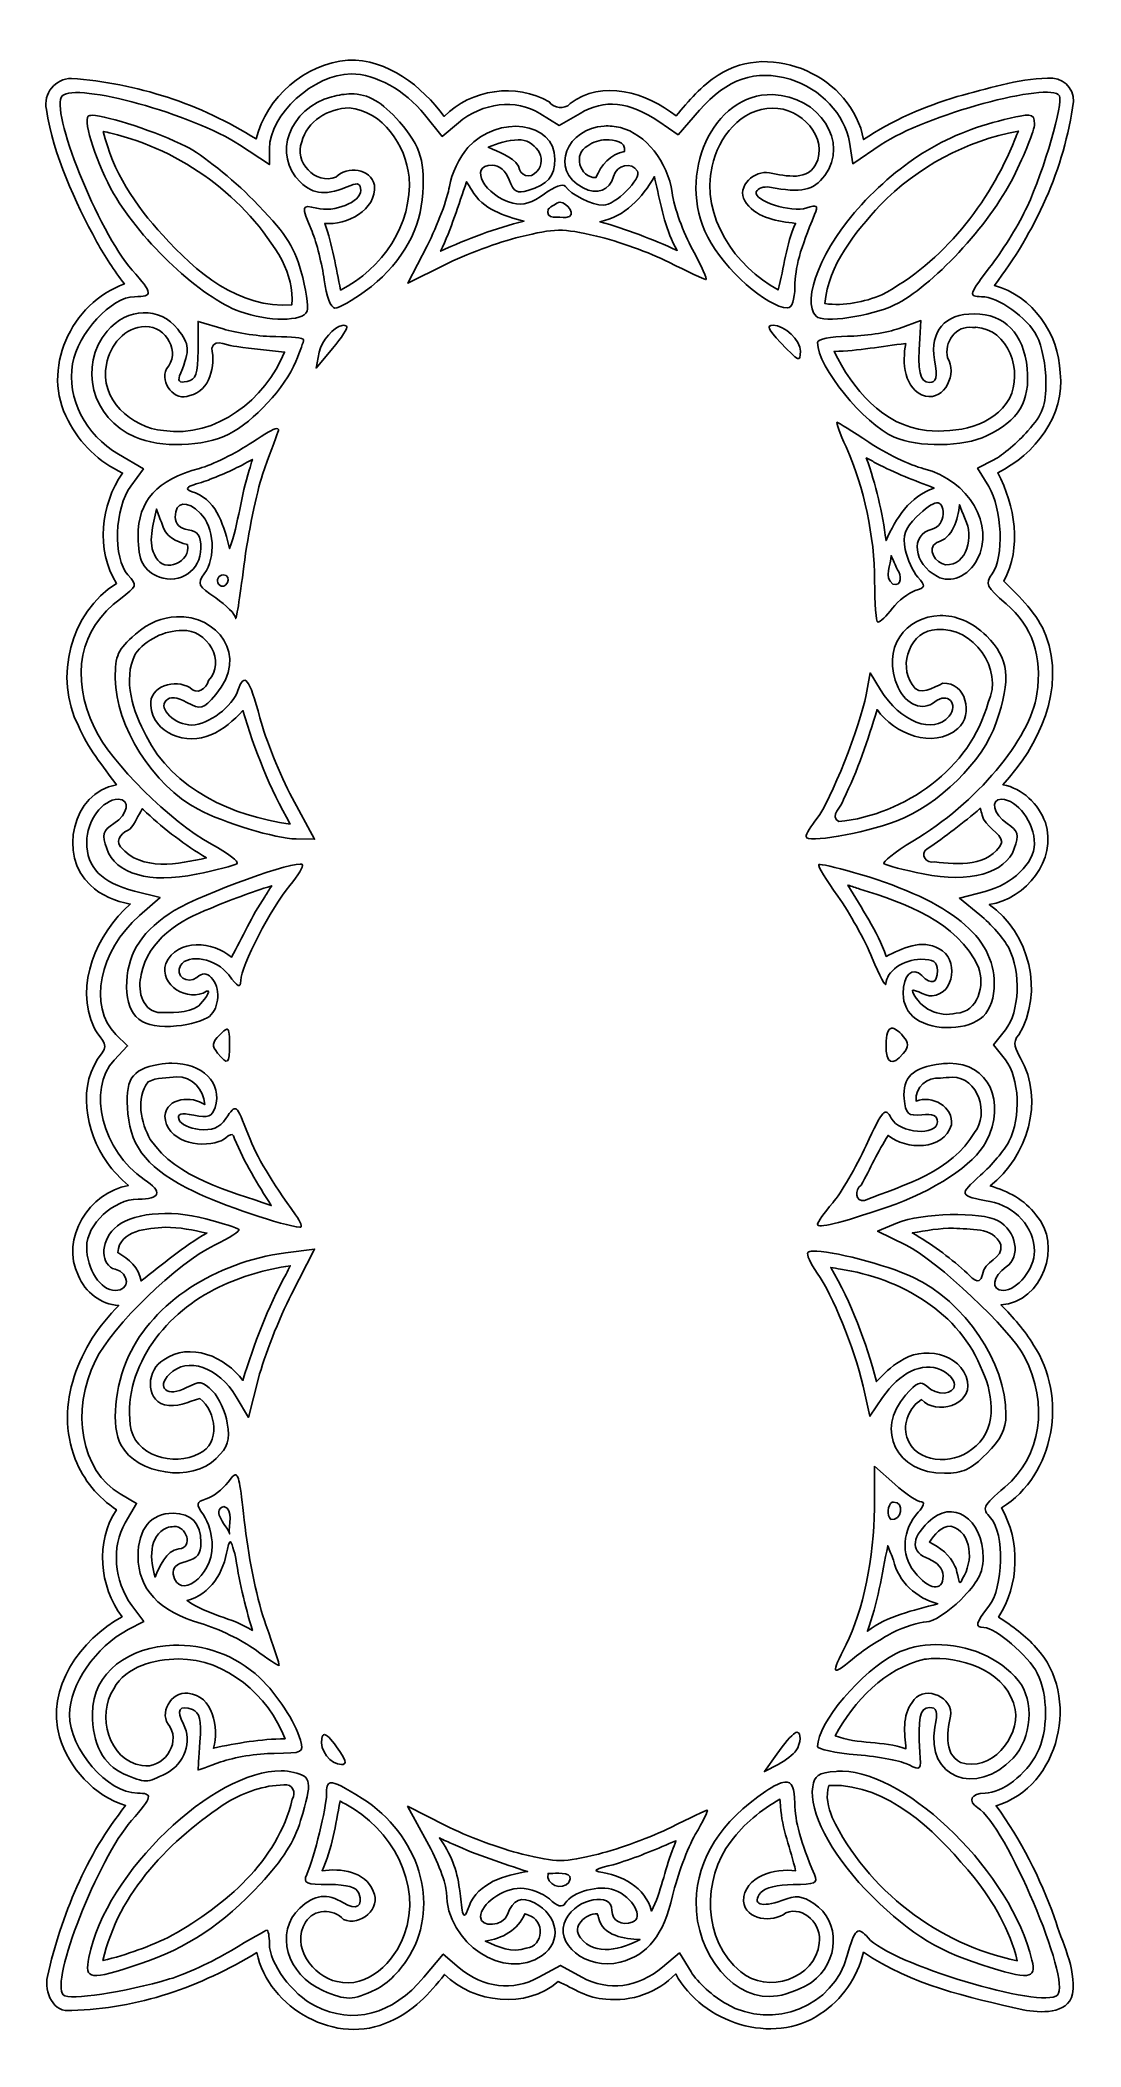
# Model space of a CAD drawing. Header units: centimetres. Extents: x -5.9 to 5.9, y -11.4 to 11.4.
import ezdxf

# ---------------------------------------------------------------- set-up
doc = ezdxf.new("R2010")
doc.units = ezdxf.units.CM
doc.header["$MEASUREMENT"] = 0
doc.layers.add('Layer 1', color=7, linetype='Continuous')

msp = doc.modelspace()

# ---------------------------------------------------------------- linework, layer by layer
at = {"layer": 'Layer 1', "color": 230, "lineweight": 25}
for points, knots in [([(-2.40522, 11.18023), (-2.89094, 11.14038), (-3.33194, 10.76083), (-3.44868, 10.28643), (-3.44868, 10.28643), (-4.07765, 10.68449), (-4.80635, 10.91996), (-5.54633, 10.97435), (-5.54633, 10.97435), (-5.72802, 10.97107), (-5.86996, 10.80258), (-5.82993, 10.62129), (-5.82993, 10.62129), (-5.74879, 10.08503), (-5.50825, 9.58831), (-5.25776, 9.11565), (-5.25776, 9.11565), (-5.16696, 8.95313), (-5.05984, 8.79203), (-4.94439, 8.6394), (-4.94439, 8.6394), (-5.54925, 8.42777), (-5.90201, 7.65914), (-5.58273, 7.08928), (-5.58273, 7.08928), (-5.45247, 6.82743), (-5.22875, 6.6172), (-4.96589, 6.49132), (-4.96589, 6.49132), (-5.21647, 6.13185), (-5.27144, 5.6195), (-5.03369, 5.23951), (-5.03369, 5.23951), (-5.55962, 4.90807), (-5.74765, 4.16942), (-5.46777, 3.62142), (-5.46777, 3.62142), (-5.36137, 3.3759), (-5.19041, 3.16647), (-5.03534, 2.95252), (-5.03534, 2.95252), (-5.53771, 2.86625), (-5.69697, 2.14583), (-5.333, 1.81647), (-5.333, 1.81647), (-5.21183, 1.6936), (-5.04518, 1.63039), (-4.87907, 1.59902), (-4.87907, 1.59902), (-5.25405, 1.2577), (-5.51855, 0.68737), (-5.28835, 0.19425), (-5.28835, 0.19425), (-5.25515, 0.1012), (-5.10158, 0.01068), (-5.19905, -0.09266), (-5.19905, -0.09266), (-5.48735, -0.44853), (-5.39105, -0.98578), (-5.14035, -1.3362), (-5.14035, -1.3362), (-5.073, -1.43424), (-4.98842, -1.51887), (-4.89809, -1.59582), (-4.89809, -1.59582), (-5.34148, -1.67719), (-5.67941, -2.19954), (-5.46777, -2.62191), (-5.46777, -2.62191), (-5.39017, -2.80768), (-5.21423, -2.94937), (-5.00806, -2.96008), (-5.00806, -2.96008), (-5.45751, -3.40302), (-5.74544, -4.08787), (-5.5025, -4.70468), (-5.5025, -4.70468), (-5.4111, -4.93882), (-5.24432, -5.14228), (-5.03452, -5.27932), (-5.03452, -5.27932), (-5.27854, -5.64346), (-5.22864, -6.14875), (-4.97168, -6.49392), (-4.97168, -6.49392), (-5.44195, -6.75166), (-5.84066, -7.3051), (-5.68109, -7.85818), (-5.68109, -7.85818), (-5.57233, -8.21522), (-5.29068, -8.52364), (-4.93033, -8.63953), (-4.93033, -8.63953), (-5.38207, -9.19787), (-5.6591, -9.88839), (-5.81999, -10.57843), (-5.81999, -10.57843), (-5.85677, -10.75413), (-5.75481, -11.00051), (-5.54218, -10.96373), (-5.54218, -10.96373), (-4.7986, -10.95114), (-4.07324, -10.69286), (-3.44122, -10.30806), (-3.44122, -10.30806), (-3.30525, -10.94481), (-2.53007, -11.37848), (-1.92896, -11.08941), (-1.92896, -11.08941), (-1.67359, -10.98102), (-1.47436, -10.77368), (-1.30802, -10.55611), (-1.30802, -10.55611), (-0.97398, -10.88473), (-0.38391, -10.95195), (-0.019, -10.63797), (-0.019, -10.63797), (0.1579, -10.71262), (0.32196, -10.8312), (0.52257, -10.83558), (0.52257, -10.83558), (0.81417, -10.86947), (1.11574, -10.76278), (1.31797, -10.5495), (1.31797, -10.5495), (1.62153, -11.10659), (2.41822, -11.36949), (2.96087, -11.00508), (2.96087, -11.00508), (3.21083, -10.84592), (3.37799, -10.58708), (3.452, -10.30476), (3.452, -10.30476), (3.99065, -10.67478), (4.63711, -10.81315), (5.26488, -10.95973), (5.26488, -10.95973), (5.45498, -10.98949), (5.76956, -11.0184), (5.82664, -10.77522), (5.82664, -10.77522), (5.86682, -10.47708), (5.70406, -10.19259), (5.62259, -9.91214), (5.62259, -9.91214), (5.45711, -9.46189), (5.24313, -9.02726), (4.95765, -8.64119), (4.95765, -8.64119), (5.68605, -8.4261), (5.92076, -7.38752), (5.41323, -6.84781), (5.41323, -6.84781), (5.29438, -6.71018), (5.14089, -6.59989), (4.98659, -6.49806), (4.98659, -6.49806), (5.22159, -6.13215), (5.2365, -5.63539), (5.01801, -5.25783), (5.01801, -5.25783), (5.63169, -4.8819), (5.76867, -3.99444), (5.38347, -3.40905), (5.38347, -3.40905), (5.28186, -3.24004), (5.14979, -3.09322), (5.01305, -2.9543), (5.01305, -2.9543), (5.48664, -2.92068), (5.71839, -2.27243), (5.40993, -1.93069), (5.40993, -1.93069), (5.28614, -1.75966), (5.09061, -1.65981), (4.89069, -1.60244), (4.89069, -1.60244), (5.31184, -1.2691), (5.51309, -0.63358), (5.23382, -0.14971), (5.23382, -0.14971), (5.18903, -0.06292), (5.12867, 0.03348), (5.21728, 0.11239), (5.21728, 0.11239), (5.50126, 0.59271), (5.34236, 1.27108), (4.88076, 1.59323), (4.88076, 1.59323), (5.298, 1.65887), (5.65304, 2.09651), (5.51741, 2.52506), (5.51741, 2.52506), (5.43963, 2.7348), (5.25879, 2.91139), (5.03455, 2.95335), (5.03455, 2.95335), (5.4466, 3.39712), (5.74833, 4.04535), (5.52403, 4.64751), (5.52403, 4.64751), (5.42822, 4.89251), (5.23036, 5.08316), (5.04447, 5.26515), (5.04447, 5.26515), (5.25424, 5.64682), (5.17086, 6.12292), (4.97667, 6.49629), (4.97667, 6.49629), (5.39713, 6.70554), (5.74538, 7.14355), (5.68443, 7.63234), (5.68443, 7.63234), (5.67233, 8.07331), (5.37286, 8.5056), (4.93781, 8.62287), (4.93781, 8.62287), (5.40201, 9.2285), (5.7344, 9.95135), (5.83657, 10.7106), (5.83657, 10.7106), (5.84396, 10.86985), (5.70281, 10.9965), (5.54302, 10.976), (5.54302, 10.976), (5.19546, 10.96959), (4.85366, 10.85297), (4.51625, 10.76848), (4.51625, 10.76848), (4.14106, 10.65495), (3.77758, 10.49855), (3.45199, 10.27899), (3.45199, 10.27899), (3.3253, 10.98631), (2.40851, 11.40846), (1.80082, 11.01155), (1.80082, 11.01155), (1.61127, 10.89041), (1.46637, 10.7187), (1.32209, 10.54771), (1.32209, 10.54771), (0.99855, 10.81135), (0.47318, 10.97001), (0.11907, 10.68744), (0.11907, 10.68744), (0.04838, 10.61376), (-0.06056, 10.63433), (-0.11906, 10.70811), (-0.11906, 10.70811), (-0.49512, 10.92414), (-1.00723, 10.85431), (-1.31051, 10.54275), (-1.31051, 10.54275), (-1.56884, 10.88443), (-1.95179, 11.19841), (-2.40522, 11.18023)], [0, 0, 0, 0, 0.01538462, 0.01538462, 0.01538462, 0.01538462, 0.03076923, 0.03076923, 0.03076923, 0.03076923, 0.04615385, 0.04615385, 0.04615385, 0.04615385, 0.06153846, 0.06153846, 0.06153846, 0.06153846, 0.07692308, 0.07692308, 0.07692308, 0.07692308, 0.09230769, 0.09230769, 0.09230769, 0.09230769, 0.10769231, 0.10769231, 0.10769231, 0.10769231, 0.12307692, 0.12307692, 0.12307692, 0.12307692, 0.13846154, 0.13846154, 0.13846154, 0.13846154, 0.15384615, 0.15384615, 0.15384615, 0.15384615, 0.16923077, 0.16923077, 0.16923077, 0.16923077, 0.18461538, 0.18461538, 0.18461538, 0.18461538, 0.2, 0.2, 0.2, 0.2, 0.21538462, 0.21538462, 0.21538462, 0.21538462, 0.23076923, 0.23076923, 0.23076923, 0.23076923, 0.24615385, 0.24615385, 0.24615385, 0.24615385, 0.26153846, 0.26153846, 0.26153846, 0.26153846, 0.27692308, 0.27692308, 0.27692308, 0.27692308, 0.29230769, 0.29230769, 0.29230769, 0.29230769, 0.30769231, 0.30769231, 0.30769231, 0.30769231, 0.32307692, 0.32307692, 0.32307692, 0.32307692, 0.33846154, 0.33846154, 0.33846154, 0.33846154, 0.35384615, 0.35384615, 0.35384615, 0.35384615, 0.36923077, 0.36923077, 0.36923077, 0.36923077, 0.38461538, 0.38461538, 0.38461538, 0.38461538, 0.4, 0.4, 0.4, 0.4, 0.41538462, 0.41538462, 0.41538462, 0.41538462, 0.43076923, 0.43076923, 0.43076923, 0.43076923, 0.44615385, 0.44615385, 0.44615385, 0.44615385, 0.46153846, 0.46153846, 0.46153846, 0.46153846, 0.47692308, 0.47692308, 0.47692308, 0.47692308, 0.49230769, 0.49230769, 0.49230769, 0.49230769, 0.50769231, 0.50769231, 0.50769231, 0.50769231, 0.52307692, 0.52307692, 0.52307692, 0.52307692, 0.53846154, 0.53846154, 0.53846154, 0.53846154, 0.55384615, 0.55384615, 0.55384615, 0.55384615, 0.56923077, 0.56923077, 0.56923077, 0.56923077, 0.58461538, 0.58461538, 0.58461538, 0.58461538, 0.6, 0.6, 0.6, 0.6, 0.61538462, 0.61538462, 0.61538462, 0.61538462, 0.63076923, 0.63076923, 0.63076923, 0.63076923, 0.64615385, 0.64615385, 0.64615385, 0.64615385, 0.66153846, 0.66153846, 0.66153846, 0.66153846, 0.67692308, 0.67692308, 0.67692308, 0.67692308, 0.69230769, 0.69230769, 0.69230769, 0.69230769, 0.70769231, 0.70769231, 0.70769231, 0.70769231, 0.72307692, 0.72307692, 0.72307692, 0.72307692, 0.73846154, 0.73846154, 0.73846154, 0.73846154, 0.75384615, 0.75384615, 0.75384615, 0.75384615, 0.76923077, 0.76923077, 0.76923077, 0.76923077, 0.78461538, 0.78461538, 0.78461538, 0.78461538, 0.8, 0.8, 0.8, 0.8, 0.81538462, 0.81538462, 0.81538462, 0.81538462, 0.83076923, 0.83076923, 0.83076923, 0.83076923, 0.84615385, 0.84615385, 0.84615385, 0.84615385, 0.86153846, 0.86153846, 0.86153846, 0.86153846, 0.87692308, 0.87692308, 0.87692308, 0.87692308, 0.89230769, 0.89230769, 0.89230769, 0.89230769, 0.90769231, 0.90769231, 0.90769231, 0.90769231, 0.92307692, 0.92307692, 0.92307692, 0.92307692, 0.93846154, 0.93846154, 0.93846154, 0.93846154, 0.95384615, 0.95384615, 0.95384615, 0.95384615, 0.96923077, 0.96923077, 0.96923077, 0.96923077, 1, 1, 1, 1]), ([(-2.39282, 10.63948), (-2.00694, 10.6024), (-1.7483, 10.21405), (-1.70986, 9.854), (-1.70986, 9.854), (-1.67208, 9.31624), (-2.0168, 8.80708), (-2.4879, 8.56994), (-2.4879, 8.56994), (-2.54305, 8.82445), (-2.58061, 9.08108), (-2.66897, 9.32648), (-2.66897, 9.32648), (-2.42116, 9.30822), (-2.07846, 9.47288), (-2.10425, 9.76139), (-2.10425, 9.76139), (-2.14557, 9.96001), (-2.41419, 9.9773), (-2.54247, 9.85234), (-2.54247, 9.85234), (-2.77398, 9.76521), (-3.02175, 10.02403), (-2.93025, 10.25335), (-2.93025, 10.25335), (-2.87162, 10.48819), (-2.62435, 10.63554), (-2.39282, 10.63948)], [0, 0, 0, 0, 0.125, 0.125, 0.125, 0.125, 0.25, 0.25, 0.25, 0.25, 0.375, 0.375, 0.375, 0.375, 0.5, 0.5, 0.5, 0.5, 0.625, 0.625, 0.625, 0.625, 0.75, 0.75, 0.75, 0.75, 1, 1, 1, 1]), ([(2.42094, 10.63452), (2.73371, 10.6478), (3.06718, 10.30191), (2.90711, 9.99208), (2.90711, 9.99208), (2.79141, 9.79044), (2.52919, 9.88176), (2.34983, 9.90526), (2.34983, 9.90526), (2.1789, 9.91501), (1.98932, 9.70873), (2.12328, 9.55469), (2.12328, 9.55469), (2.24974, 9.38086), (2.48094, 9.35204), (2.67891, 9.32814), (2.67891, 9.32814), (2.5711, 9.0882), (2.551, 8.82413), (2.48047, 8.57242), (2.48047, 8.57242), (1.99358, 8.83976), (1.60216, 9.40353), (1.73137, 9.97885), (1.73137, 9.97885), (1.80207, 10.30302), (2.0566, 10.6382), (2.42094, 10.63452)], [0, 0, 0, 0, 0.125, 0.125, 0.125, 0.125, 0.25, 0.25, 0.25, 0.25, 0.375, 0.375, 0.375, 0.375, 0.5, 0.5, 0.5, 0.5, 0.625, 0.625, 0.625, 0.625, 0.75, 0.75, 0.75, 0.75, 1, 1, 1, 1]), ([(-5.09736, 10.35092), (-4.29281, 10.16113), (-3.56286, 9.62771), (-3.15267, 8.90646), (-3.15267, 8.90646), (-3.07568, 8.75063), (-3.02402, 8.57772), (-3.0427, 8.4021), (-3.0427, 8.4021), (-3.64055, 8.35619), (-4.13655, 8.77615), (-4.50866, 9.19254), (-4.50866, 9.19254), (-4.81829, 9.52856), (-5.07986, 9.9226), (-5.185, 10.37242), (-5.185, 10.37242), (-5.15579, 10.36525), (-5.12657, 10.35809), (-5.09736, 10.35092)], [0, 0, 0, 0, 0.16666667, 0.16666667, 0.16666667, 0.16666667, 0.33333333, 0.33333333, 0.33333333, 0.33333333, 0.5, 0.5, 0.5, 0.5, 0.66666667, 0.66666667, 0.66666667, 0.66666667, 1, 1, 1, 1]), ([(-0.47046, 10.27486), (-0.29272, 10.28854), (-0.11834, 10.06305), (-0.26127, 9.91685), (-0.26127, 9.91685), (-0.33095, 9.82457), (-0.45787, 9.86848), (-0.46632, 9.97803), (-0.46632, 9.97803), (-0.54622, 10.09082), (-0.68972, 10.13656), (-0.81111, 10.193), (-0.81111, 10.193), (-0.7011, 10.23673), (-0.59016, 10.27724), (-0.47046, 10.27486)], [0, 0, 0, 0, 0.2, 0.2, 0.2, 0.2, 0.4, 0.4, 0.4, 0.4, 0.6, 0.6, 0.6, 0.6, 1, 1, 1, 1]), ([(0.52669, 10.27734), (0.61095, 10.27421), (0.76131, 10.26446), (0.73588, 10.14257), (0.73588, 10.14257), (0.57728, 10.12371), (0.47119, 9.98537), (0.41177, 9.84822), (0.41177, 9.84822), (0.22214, 9.84225), (0.14824, 10.12565), (0.31917, 10.20706), (0.31917, 10.20706), (0.37938, 10.25131), (0.45171, 10.27683), (0.5267, 10.27734), (0.5267, 10.27734), (0.5267, 10.27734), (0.52669, 10.27734), (0.52669, 10.27734)], [0, 0, 0, 0, 0.16666667, 0.16666667, 0.16666667, 0.16666667, 0.33333333, 0.33333333, 0.33333333, 0.33333333, 0.5, 0.5, 0.5, 0.5, 0.66666667, 0.66666667, 0.66666667, 0.66666667, 1, 1, 1, 1]), ([(5.17178, 10.28147), (4.87736, 9.54899), (4.35783, 8.8903), (3.65869, 8.51538), (3.65869, 8.51538), (3.45588, 8.4341), (3.23373, 8.38524), (3.01377, 8.41699), (3.01377, 8.41699), (3.05137, 8.85892), (3.35476, 9.22209), (3.64102, 9.5362), (3.64102, 9.5362), (4.06324, 9.96657), (4.61493, 10.26623), (5.21064, 10.37491), (5.21064, 10.37491), (5.19769, 10.34377), (5.18473, 10.31262), (5.17178, 10.28148), (5.17178, 10.28148), (5.17178, 10.28148), (5.17178, 10.28147), (5.17178, 10.28147)], [0, 0, 0, 0, 0.14285714, 0.14285714, 0.14285714, 0.14285714, 0.28571429, 0.28571429, 0.28571429, 0.28571429, 0.42857143, 0.42857143, 0.42857143, 0.42857143, 0.57142857, 0.57142857, 0.57142857, 0.57142857, 0.71428571, 0.71428571, 0.71428571, 0.71428571, 1, 1, 1, 1]), ([(-0.99797, 9.70435), (-0.8752, 9.48975), (-0.63125, 9.40752), (-0.40431, 9.3546), (-0.40431, 9.3546), (-0.73, 9.2713), (-1.04738, 9.15583), (-1.35268, 9.01064), (-1.35268, 9.01064), (-1.23135, 9.26615), (-1.1497, 9.53421), (-1.05668, 9.80108), (-1.05668, 9.80108), (-1.03711, 9.76883), (-1.01754, 9.73659), (-0.99798, 9.70434), (-0.99798, 9.70434), (-0.99798, 9.70434), (-0.99797, 9.70435), (-0.99797, 9.70435)], [0, 0, 0, 0, 0.16666667, 0.16666667, 0.16666667, 0.16666667, 0.33333333, 0.33333333, 0.33333333, 0.33333333, 0.5, 0.5, 0.5, 0.5, 0.66666667, 0.66666667, 0.66666667, 0.66666667, 1, 1, 1, 1]), ([(1.10298, 9.73742), (1.15932, 9.49188), (1.20537, 9.23934), (1.33614, 9.02056), (1.33614, 9.02056), (1.04979, 9.1465), (0.75925, 9.2634), (0.45723, 9.34633), (0.45723, 9.34633), (0.73815, 9.40329), (0.94016, 9.61679), (1.07569, 9.85813), (1.07569, 9.85813), (1.08479, 9.81789), (1.09388, 9.77765), (1.10298, 9.73741), (1.10298, 9.73741), (1.10298, 9.73741), (1.10298, 9.73742), (1.10298, 9.73742)], [0, 0, 0, 0, 0.16666667, 0.16666667, 0.16666667, 0.16666667, 0.33333333, 0.33333333, 0.33333333, 0.33333333, 0.5, 0.5, 0.5, 0.5, 0.66666667, 0.66666667, 0.66666667, 0.66666667, 1, 1, 1, 1]), ([(0.00331, 9.56958), (0.08572, 9.56348), (0.20897, 9.412), (0.07111, 9.39264), (0.07111, 9.39264), (-0.00178, 9.40901), (-0.17226, 9.36154), (-0.12981, 9.49021), (-0.12981, 9.49021), (-0.08946, 9.52156), (-0.04447, 9.5548), (0.00331, 9.56959), (0.00331, 9.56959), (0.00331, 9.56959), (0.00331, 9.56958), (0.00331, 9.56958)], [0, 0, 0, 0, 0.2, 0.2, 0.2, 0.2, 0.4, 0.4, 0.4, 0.4, 0.6, 0.6, 0.6, 0.6, 1, 1, 1, 1]), ([(-4.70545, 8.15488), (-4.47288, 8.16721), (-4.2948, 7.85064), (-4.46815, 7.67615), (-4.46815, 7.67615), (-4.54223, 7.51504), (-4.3776, 7.29944), (-4.20109, 7.37271), (-4.20109, 7.37271), (-3.97044, 7.42953), (-3.90925, 7.70914), (-3.95304, 7.9118), (-3.95304, 7.9118), (-3.90634, 8.03667), (-3.75939, 7.92186), (-3.66861, 7.92999), (-3.66861, 7.92999), (-3.48857, 7.90216), (-3.30652, 7.88695), (-3.12456, 7.8655), (-3.12456, 7.8655), (-3.34475, 7.33208), (-3.89847, 6.88373), (-4.50039, 6.97584), (-4.50039, 6.97584), (-4.86374, 7.00391), (-5.23217, 7.3374), (-5.14779, 7.72494), (-5.14779, 7.72494), (-5.11162, 7.93989), (-4.9406, 8.15791), (-4.70544, 8.15489), (-4.70544, 8.15489), (-4.70544, 8.15489), (-4.70545, 8.15488), (-4.70545, 8.15488)], [0, 0, 0, 0, 0.1, 0.1, 0.1, 0.1, 0.2, 0.2, 0.2, 0.2, 0.3, 0.3, 0.3, 0.3, 0.4, 0.4, 0.4, 0.4, 0.5, 0.5, 0.5, 0.5, 0.6, 0.6, 0.6, 0.6, 0.7, 0.7, 0.7, 0.7, 0.8, 0.8, 0.8, 0.8, 1, 1, 1, 1]), ([(4.72778, 8.14744), (5.10119, 8.13195), (5.26577, 7.63979), (5.10895, 7.33963), (5.10895, 7.33963), (4.92832, 7.01742), (4.50732, 6.94565), (4.16803, 6.975), (4.16803, 6.975), (3.67102, 7.03087), (3.32268, 7.45236), (3.11796, 7.87376), (3.11796, 7.87376), (3.39238, 7.8763), (3.65929, 7.93575), (3.93155, 7.96223), (3.93155, 7.96223), (3.88897, 7.75388), (3.90988, 7.43791), (4.15397, 7.36609), (4.15397, 7.36609), (4.37783, 7.3145), (4.51746, 7.62505), (4.40698, 7.801), (4.40698, 7.801), (4.3624, 7.97334), (4.50192, 8.17561), (4.69141, 8.14496), (4.69141, 8.14496), (4.70362, 8.14371), (4.71561, 8.14793), (4.72779, 8.14744), (4.72779, 8.14744), (4.72779, 8.14744), (4.72778, 8.14744), (4.72778, 8.14744)], [0, 0, 0, 0, 0.1, 0.1, 0.1, 0.1, 0.2, 0.2, 0.2, 0.2, 0.3, 0.3, 0.3, 0.3, 0.4, 0.4, 0.4, 0.4, 0.5, 0.5, 0.5, 0.5, 0.6, 0.6, 0.6, 0.6, 0.7, 0.7, 0.7, 0.7, 0.8, 0.8, 0.8, 0.8, 1, 1, 1, 1]), ([(-3.52557, 6.52604), (-3.62377, 6.23699), (-3.64387, 5.92347), (-3.74964, 5.63555), (-3.74964, 5.63555), (-3.81186, 5.8749), (-3.88163, 6.16287), (-4.13742, 6.26724), (-4.13742, 6.26724), (-4.37759, 6.3359), (-4.06536, 6.37059), (-3.96977, 6.42331), (-3.96977, 6.42331), (-3.80329, 6.48515), (-3.64462, 6.55872), (-3.49002, 6.64758), (-3.49002, 6.64758), (-3.50187, 6.60707), (-3.51372, 6.56655), (-3.52557, 6.52604)], [0, 0, 0, 0, 0.16666667, 0.16666667, 0.16666667, 0.16666667, 0.33333333, 0.33333333, 0.33333333, 0.33333333, 0.5, 0.5, 0.5, 0.5, 0.66666667, 0.66666667, 0.66666667, 0.66666667, 1, 1, 1, 1]), ([(3.59916, 6.60211), (3.80892, 6.49046), (4.03138, 6.40902), (4.25235, 6.32182), (4.25235, 6.32182), (3.97896, 6.22924), (3.81734, 5.97806), (3.70747, 5.72651), (3.70747, 5.72651), (3.66613, 6.0475), (3.5916, 6.35987), (3.4834, 6.66495), (3.4834, 6.66495), (3.52198, 6.644), (3.56057, 6.62306), (3.59916, 6.60211)], [0, 0, 0, 0, 0.2, 0.2, 0.2, 0.2, 0.4, 0.4, 0.4, 0.4, 0.6, 0.6, 0.6, 0.6, 1, 1, 1, 1]), ([(-4.51693, 5.91336), (-4.48827, 5.77703), (-4.35513, 5.70949), (-4.2292, 5.68102), (-4.2292, 5.68102), (-4.18231, 5.48237), (-4.48961, 5.34901), (-4.58721, 5.53467), (-4.58721, 5.53467), (-4.68919, 5.69981), (-4.6139, 5.90749), (-4.5806, 6.08285), (-4.5806, 6.08285), (-4.55938, 6.02635), (-4.53816, 5.96985), (-4.51693, 5.91335), (-4.51693, 5.91335), (-4.51693, 5.91335), (-4.51693, 5.91336), (-4.51693, 5.91336)], [0, 0, 0, 0, 0.16666667, 0.16666667, 0.16666667, 0.16666667, 0.33333333, 0.33333333, 0.33333333, 0.33333333, 0.5, 0.5, 0.5, 0.5, 0.66666667, 0.66666667, 0.66666667, 0.66666667, 1, 1, 1, 1]), ([(4.60706, 5.96711), (4.7018, 5.78219), (4.63658, 5.43837), (4.38216, 5.452), (4.38216, 5.452), (4.27468, 5.46785), (4.15651, 5.6326), (4.28294, 5.70335), (4.28294, 5.70335), (4.46721, 5.7527), (4.52611, 5.96485), (4.54091, 6.13247), (4.54091, 6.13247), (4.56296, 6.07735), (4.58501, 6.02223), (4.60706, 5.96711)], [0, 0, 0, 0, 0.2, 0.2, 0.2, 0.2, 0.4, 0.4, 0.4, 0.4, 0.6, 0.6, 0.6, 0.6, 1, 1, 1, 1]), ([(3.83646, 5.39495), (3.88439, 5.33878), (3.89135, 5.19884), (3.78354, 5.23207), (3.78354, 5.23207), (3.67819, 5.30658), (3.76406, 5.4567), (3.76535, 5.55536), (3.76535, 5.55536), (3.78905, 5.50189), (3.81275, 5.44842), (3.83646, 5.39496), (3.83646, 5.39496), (3.83646, 5.39496), (3.83646, 5.39495), (3.83646, 5.39495)], [0, 0, 0, 0, 0.2, 0.2, 0.2, 0.2, 0.4, 0.4, 0.4, 0.4, 0.6, 0.6, 0.6, 0.6, 1, 1, 1, 1]), ([(-3.82405, 5.3379), (-3.70603, 5.33312), (-3.79194, 5.13994), (-3.87614, 5.23207), (-3.87614, 5.23207), (-3.90669, 5.27631), (-3.87587, 5.33451), (-3.82405, 5.3379)], [0, 0, 0, 0, 0.33333333, 0.33333333, 0.33333333, 0.33333333, 1, 1, 1, 1]), ([(-4.28459, 4.7062), (-4.0089, 4.72155), (-3.78231, 4.34886), (-3.98859, 4.13569), (-3.98859, 4.13569), (-4.01133, 4.04404), (-4.12812, 3.96612), (-4.20108, 4.05631), (-4.20108, 4.05631), (-4.36442, 4.15771), (-4.66508, 4.07444), (-4.64591, 3.85457), (-4.64591, 3.85457), (-4.63019, 3.53836), (-4.22594, 3.39179), (-3.96461, 3.52053), (-3.96461, 3.52053), (-3.81899, 3.57601), (-3.70451, 3.68535), (-3.59833, 3.79586), (-3.59833, 3.79586), (-3.46722, 3.34763), (-3.29174, 2.91473), (-3.06255, 2.50684), (-3.06255, 2.50684), (-3.71114, 2.59417), (-4.39288, 2.898), (-4.69883, 3.50812), (-4.69883, 3.50812), (-4.84311, 3.78475), (-4.96729, 4.13755), (-4.82285, 4.43747), (-4.82285, 4.43747), (-4.69871, 4.60543), (-4.49188, 4.70381), (-4.28459, 4.70619), (-4.28459, 4.70619), (-4.28459, 4.70619), (-4.28459, 4.7062), (-4.28459, 4.7062)], [0, 0, 0, 0, 0.09090909, 0.09090909, 0.09090909, 0.09090909, 0.18181818, 0.18181818, 0.18181818, 0.18181818, 0.27272727, 0.27272727, 0.27272727, 0.27272727, 0.36363636, 0.36363636, 0.36363636, 0.36363636, 0.45454545, 0.45454545, 0.45454545, 0.45454545, 0.54545455, 0.54545455, 0.54545455, 0.54545455, 0.63636364, 0.63636364, 0.63636364, 0.63636364, 0.72727273, 0.72727273, 0.72727273, 0.72727273, 0.81818182, 0.81818182, 0.81818182, 0.81818182, 1, 1, 1, 1]), ([(4.2846, 4.71612), (4.69859, 4.75069), (5.048, 4.26576), (4.86751, 3.88847), (4.86751, 3.88847), (4.66625, 3.13497), (3.92473, 2.61366), (3.17004, 2.53413), (3.17004, 2.53413), (3.05961, 2.59977), (3.20889, 2.70408), (3.22294, 2.78696), (3.22294, 2.78696), (3.38733, 3.11209), (3.49863, 3.45877), (3.6066, 3.80661), (3.6066, 3.80661), (3.80284, 3.53061), (4.24046, 3.35053), (4.52272, 3.59164), (4.52272, 3.59164), (4.70456, 3.74908), (4.61567, 4.12267), (4.35074, 4.1051), (4.35074, 4.1051), (4.24709, 4.06063), (4.0866, 3.94225), (4.00513, 4.09187), (4.00513, 4.09187), (3.84178, 4.32003), (3.98706, 4.70714), (4.2846, 4.71612)], [0, 0, 0, 0, 0.11111111, 0.11111111, 0.11111111, 0.11111111, 0.22222222, 0.22222222, 0.22222222, 0.22222222, 0.33333333, 0.33333333, 0.33333333, 0.33333333, 0.44444444, 0.44444444, 0.44444444, 0.44444444, 0.55555556, 0.55555556, 0.55555556, 0.55555556, 0.66666667, 0.66666667, 0.66666667, 0.66666667, 0.77777778, 0.77777778, 0.77777778, 0.77777778, 1, 1, 1, 1]), ([(-4.69222, 2.63584), (-4.48497, 2.4404), (-4.25568, 2.27063), (-4.01257, 2.12238), (-4.01257, 2.12238), (-4.32927, 2.05233), (-4.74789, 1.9631), (-4.98822, 2.24888), (-4.98822, 2.24888), (-5.05885, 2.33877), (-4.95306, 2.41529), (-4.88239, 2.45062), (-4.88239, 2.45062), (-4.8202, 2.51667), (-4.78782, 2.6032), (-4.74183, 2.68048), (-4.74183, 2.68048), (-4.72529, 2.6656), (-4.70876, 2.65071), (-4.69222, 2.63583), (-4.69222, 2.63583), (-4.69222, 2.63583), (-4.69222, 2.63584), (-4.69222, 2.63584)], [0, 0, 0, 0, 0.14285714, 0.14285714, 0.14285714, 0.14285714, 0.28571429, 0.28571429, 0.28571429, 0.28571429, 0.42857143, 0.42857143, 0.42857143, 0.42857143, 0.57142857, 0.57142857, 0.57142857, 0.57142857, 0.71428571, 0.71428571, 0.71428571, 0.71428571, 1, 1, 1, 1]), ([(4.79971, 2.60773), (4.82465, 2.47492), (5.01419, 2.41416), (5.02401, 2.29612), (5.02401, 2.29612), (4.88304, 2.02215), (4.52092, 2.04353), (4.25897, 2.07691), (4.25897, 2.07691), (4.16672, 2.05245), (4.08291, 2.16742), (4.17629, 2.22491), (4.17629, 2.22491), (4.38408, 2.36495), (4.58478, 2.52194), (4.77739, 2.68545), (4.77739, 2.68545), (4.78483, 2.65954), (4.79227, 2.63364), (4.79971, 2.60773)], [0, 0, 0, 0, 0.16666667, 0.16666667, 0.16666667, 0.16666667, 0.33333333, 0.33333333, 0.33333333, 0.33333333, 0.5, 0.5, 0.5, 0.5, 0.66666667, 0.66666667, 0.66666667, 0.66666667, 1, 1, 1, 1]), ([(-3.35028, 1.68086), (-3.49906, 1.46499), (-3.60002, 1.22141), (-3.72896, 0.99377), (-3.72896, 0.99377), (-3.93025, 1.17845), (-4.34554, 1.20849), (-4.47393, 0.92432), (-4.47393, 0.92432), (-4.55615, 0.67812), (-4.21833, 0.47885), (-4.01068, 0.60835), (-4.01068, 0.60835), (-3.93941, 0.6323), (-4.05571, 0.48485), (-4.09938, 0.44394), (-4.09938, 0.44394), (-4.23179, 0.34828), (-4.41246, 0.37059), (-4.56571, 0.36705), (-4.56571, 0.36705), (-4.75759, 0.4083), (-4.79477, 0.6364), (-4.75257, 0.79948), (-4.75257, 0.79948), (-4.67831, 1.18922), (-4.31281, 1.42222), (-3.96709, 1.54941), (-3.96709, 1.54941), (-3.74028, 1.64895), (-3.50586, 1.72862), (-3.27091, 1.80655), (-3.27091, 1.80655), (-3.29737, 1.76466), (-3.32383, 1.72277), (-3.35029, 1.68087), (-3.35029, 1.68087), (-3.35029, 1.68087), (-3.35028, 1.68086), (-3.35028, 1.68086)], [0, 0, 0, 0, 0.09090909, 0.09090909, 0.09090909, 0.09090909, 0.18181818, 0.18181818, 0.18181818, 0.18181818, 0.27272727, 0.27272727, 0.27272727, 0.27272727, 0.36363636, 0.36363636, 0.36363636, 0.36363636, 0.45454545, 0.45454545, 0.45454545, 0.45454545, 0.54545455, 0.54545455, 0.54545455, 0.54545455, 0.63636364, 0.63636364, 0.63636364, 0.63636364, 0.72727273, 0.72727273, 0.72727273, 0.72727273, 0.81818182, 0.81818182, 0.81818182, 0.81818182, 1, 1, 1, 1]), ([(3.40982, 1.7685), (3.92263, 1.60913), (4.51682, 1.40654), (4.75589, 0.88049), (4.75589, 0.88049), (4.8348, 0.67934), (4.75458, 0.3723), (4.50454, 0.35876), (4.50454, 0.35876), (4.30594, 0.30869), (4.09437, 0.40824), (4.0117, 0.59866), (4.0117, 0.59866), (3.97298, 0.67498), (4.15467, 0.54014), (4.23087, 0.5572), (4.23087, 0.5572), (4.49201, 0.57708), (4.53561, 0.98137), (4.30942, 1.08967), (4.30942, 1.08967), (4.11385, 1.20544), (3.88806, 1.09483), (3.70915, 1.00368), (3.70915, 1.00368), (3.60766, 1.29499), (3.42879, 1.54859), (3.27424, 1.81314), (3.27424, 1.81314), (3.31944, 1.79826), (3.36464, 1.78337), (3.40984, 1.76849), (3.40984, 1.76849), (3.40984, 1.76849), (3.40982, 1.7685), (3.40982, 1.7685)], [0, 0, 0, 0, 0.1, 0.1, 0.1, 0.1, 0.2, 0.2, 0.2, 0.2, 0.3, 0.3, 0.3, 0.3, 0.4, 0.4, 0.4, 0.4, 0.5, 0.5, 0.5, 0.5, 0.6, 0.6, 0.6, 0.6, 0.7, 0.7, 0.7, 0.7, 0.8, 0.8, 0.8, 0.8, 1, 1, 1, 1]), ([(-4.35074, -0.36222), (-4.17912, -0.36351), (-4.03713, -0.50612), (-4.03241, -0.67807), (-4.03241, -0.67807), (-4.17617, -0.57788), (-4.46471, -0.59611), (-4.48551, -0.80871), (-4.48551, -0.80871), (-4.47441, -1.09085), (-4.1008, -1.17968), (-3.87283, -1.0981), (-3.87283, -1.0981), (-3.8029, -1.09456), (-3.71445, -0.94408), (-3.69424, -1.06751), (-3.69424, -1.06751), (-3.58122, -1.3346), (-3.43277, -1.57985), (-3.27587, -1.82488), (-3.27587, -1.82488), (-3.76365, -1.6522), (-4.33857, -1.52436), (-4.65088, -1.07578), (-4.65088, -1.07578), (-4.75511, -0.88325), (-4.82037, -0.60564), (-4.67486, -0.42094), (-4.67486, -0.42094), (-4.57555, -0.36733), (-4.45853, -0.37769), (-4.35075, -0.36224), (-4.35075, -0.36224), (-4.35075, -0.36224), (-4.35074, -0.36222), (-4.35074, -0.36222)], [0, 0, 0, 0, 0.1, 0.1, 0.1, 0.1, 0.2, 0.2, 0.2, 0.2, 0.3, 0.3, 0.3, 0.3, 0.4, 0.4, 0.4, 0.4, 0.5, 0.5, 0.5, 0.5, 0.6, 0.6, 0.6, 0.6, 0.7, 0.7, 0.7, 0.7, 0.8, 0.8, 0.8, 0.8, 1, 1, 1, 1]), ([(4.45741, -0.36553), (4.75518, -0.36927), (4.88411, -0.78008), (4.71207, -0.9964), (4.71207, -0.9964), (4.45154, -1.44086), (3.91636, -1.59048), (3.46357, -1.76617), (3.46357, -1.76617), (3.35439, -1.78971), (3.35111, -1.64287), (3.42388, -1.59419), (3.42388, -1.59419), (3.52604, -1.40548), (3.61887, -1.21159), (3.7298, -1.02782), (3.7298, -1.02782), (3.93671, -1.19509), (4.35886, -1.20478), (4.44996, -0.90958), (4.44996, -0.90958), (4.47729, -0.70317), (4.22762, -0.5667), (4.04895, -0.63838), (4.04895, -0.63838), (4.03398, -0.47925), (4.17456, -0.36536), (4.32511, -0.3771), (4.32511, -0.3771), (4.36915, -0.37249), (4.41362, -0.37218), (4.4574, -0.36552), (4.4574, -0.36552), (4.4574, -0.36552), (4.45741, -0.36553), (4.45741, -0.36553)], [0, 0, 0, 0, 0.1, 0.1, 0.1, 0.1, 0.2, 0.2, 0.2, 0.2, 0.3, 0.3, 0.3, 0.3, 0.4, 0.4, 0.4, 0.4, 0.5, 0.5, 0.5, 0.5, 0.6, 0.6, 0.6, 0.6, 0.7, 0.7, 0.7, 0.7, 0.8, 0.8, 0.8, 0.8, 1, 1, 1, 1]), ([(-4.48055, -2.07209), (-4.31993, -2.07066), (-4.16308, -2.10499), (-4.00678, -2.13824), (-4.00678, -2.13824), (-4.2786, -2.28853), (-4.50918, -2.49324), (-4.75505, -2.68064), (-4.75505, -2.68064), (-4.77649, -2.52863), (-4.89555, -2.43123), (-5.02046, -2.35901), (-5.02046, -2.35901), (-4.99722, -2.09867), (-4.67939, -2.08491), (-4.48054, -2.0721), (-4.48054, -2.0721), (-4.48054, -2.0721), (-4.48055, -2.07209), (-4.48055, -2.07209)], [0, 0, 0, 0, 0.16666667, 0.16666667, 0.16666667, 0.16666667, 0.33333333, 0.33333333, 0.33333333, 0.33333333, 0.5, 0.5, 0.5, 0.5, 0.66666667, 0.66666667, 0.66666667, 0.66666667, 1, 1, 1, 1]), ([(4.4756, -2.08201), (4.65739, -2.10188), (4.92498, -2.06189), (5.00973, -2.26805), (5.00973, -2.26805), (5.04568, -2.43403), (4.81771, -2.45635), (4.80302, -2.60705), (4.80302, -2.60705), (4.76437, -2.75931), (4.67474, -2.63408), (4.59962, -2.56654), (4.59962, -2.56654), (4.41743, -2.40361), (4.21937, -2.25739), (4.00513, -2.13577), (4.00513, -2.13577), (4.16111, -2.1083), (4.31673, -2.08277), (4.47559, -2.08203), (4.47559, -2.08203), (4.47559, -2.08203), (4.4756, -2.08201), (4.4756, -2.08201)], [0, 0, 0, 0, 0.14285714, 0.14285714, 0.14285714, 0.14285714, 0.28571429, 0.28571429, 0.28571429, 0.28571429, 0.42857143, 0.42857143, 0.42857143, 0.42857143, 0.57142857, 0.57142857, 0.57142857, 0.57142857, 0.71428571, 0.71428571, 0.71428571, 0.71428571, 1, 1, 1, 1]), ([(-3.10885, -2.60374), (-3.31711, -2.9865), (-3.47144, -3.39501), (-3.59916, -3.8109), (-3.59916, -3.8109), (-3.79102, -3.54357), (-4.20395, -3.36792), (-4.49792, -3.57774), (-4.49792, -3.57774), (-4.68538, -3.67979), (-4.71836, -4.02355), (-4.49048, -4.08706), (-4.49048, -4.08706), (-4.35235, -4.12608), (-4.21941, -4.05039), (-4.08864, -4.01678), (-4.08864, -4.01678), (-3.90062, -4.16447), (-3.84729, -4.52895), (-4.09691, -4.64186), (-4.09691, -4.64186), (-4.37714, -4.79512), (-4.84513, -4.66836), (-4.87826, -4.31361), (-4.87826, -4.31361), (-4.95617, -3.63637), (-4.45629, -3.02669), (-3.8708, -2.7529), (-3.8708, -2.7529), (-3.61596, -2.62717), (-3.3405, -2.55306), (-3.06008, -2.50783), (-3.06008, -2.50783), (-3.07634, -2.5398), (-3.0926, -2.57177), (-3.10886, -2.60374), (-3.10886, -2.60374), (-3.10886, -2.60374), (-3.10885, -2.60374), (-3.10885, -2.60374)], [0, 0, 0, 0, 0.09090909, 0.09090909, 0.09090909, 0.09090909, 0.18181818, 0.18181818, 0.18181818, 0.18181818, 0.27272727, 0.27272727, 0.27272727, 0.27272727, 0.36363636, 0.36363636, 0.36363636, 0.36363636, 0.45454545, 0.45454545, 0.45454545, 0.45454545, 0.54545455, 0.54545455, 0.54545455, 0.54545455, 0.63636364, 0.63636364, 0.63636364, 0.63636364, 0.72727273, 0.72727273, 0.72727273, 0.72727273, 0.81818182, 0.81818182, 0.81818182, 0.81818182, 1, 1, 1, 1]), ([(3.18906, -2.54751), (3.86781, -2.64781), (4.55274, -3.04034), (4.80219, -3.70589), (4.80219, -3.70589), (4.93665, -3.98699), (4.96979, -4.3967), (4.67982, -4.5939), (4.67982, -4.5939), (4.46249, -4.77609), (4.04202, -4.752), (3.94229, -4.45582), (3.94229, -4.45582), (3.8972, -4.29632), (3.97106, -4.11452), (4.11179, -4.02835), (4.11179, -4.02835), (4.27792, -4.20865), (4.68334, -4.09461), (4.63434, -3.8233), (4.63434, -3.8233), (4.56187, -3.4972), (4.11147, -3.41155), (3.86457, -3.5951), (3.86457, -3.5951), (3.76122, -3.6521), (3.68108, -3.73981), (3.59999, -3.82413), (3.59999, -3.82413), (3.48067, -3.37206), (3.31172, -2.93124), (3.07992, -2.52684), (3.07992, -2.52684), (3.1163, -2.53373), (3.15268, -2.54062), (3.18906, -2.54751)], [0, 0, 0, 0, 0.1, 0.1, 0.1, 0.1, 0.2, 0.2, 0.2, 0.2, 0.3, 0.3, 0.3, 0.3, 0.4, 0.4, 0.4, 0.4, 0.5, 0.5, 0.5, 0.5, 0.6, 0.6, 0.6, 0.6, 0.7, 0.7, 0.7, 0.7, 0.8, 0.8, 0.8, 0.8, 1, 1, 1, 1]), ([(3.79099, -5.19417), (3.9279, -5.18861), (3.88125, -5.41101), (3.76205, -5.38847), (3.76205, -5.38847), (3.71079, -5.3425), (3.72304, -5.22638), (3.77859, -5.19417), (3.77859, -5.19417), (3.77859, -5.19417), (3.79099, -5.19417), (3.79099, -5.19417)], [0, 0, 0, 0, 0.25, 0.25, 0.25, 0.25, 0.5, 0.5, 0.5, 0.5, 1, 1, 1, 1]), ([(-4.38133, -5.47116), (-4.24068, -5.4547), (-4.15557, -5.71203), (-4.32676, -5.72334), (-4.32676, -5.72334), (-4.47711, -5.74536), (-4.54007, -5.9241), (-4.5963, -6.04332), (-4.5963, -6.04332), (-4.65271, -5.86095), (-4.67553, -5.57218), (-4.46235, -5.48356), (-4.46235, -5.48356), (-4.43624, -5.47393), (-4.40863, -5.47295), (-4.38132, -5.47116), (-4.38132, -5.47116), (-4.38132, -5.47116), (-4.38133, -5.47116), (-4.38133, -5.47116)], [0, 0, 0, 0, 0.16666667, 0.16666667, 0.16666667, 0.16666667, 0.33333333, 0.33333333, 0.33333333, 0.33333333, 0.5, 0.5, 0.5, 0.5, 0.66666667, 0.66666667, 0.66666667, 0.66666667, 1, 1, 1, 1]), ([(-3.81578, -5.2413), (-3.69274, -5.27913), (-3.77232, -5.46069), (-3.74881, -5.55301), (-3.74881, -5.55301), (-3.76688, -5.47468), (-3.96951, -5.29362), (-3.81578, -5.2413)], [0, 0, 0, 0, 0.33333333, 0.33333333, 0.33333333, 0.33333333, 1, 1, 1, 1]), ([(4.44252, -5.46537), (4.69177, -5.53567), (4.69958, -5.87435), (4.57578, -6.05893), (4.57578, -6.05893), (4.52501, -6.20217), (4.52946, -5.9789), (4.49047, -5.91929), (4.49047, -5.91929), (4.43827, -5.79198), (4.31771, -5.70818), (4.19943, -5.64561), (4.19943, -5.64561), (4.25723, -5.56587), (4.33283, -5.45869), (4.44252, -5.46536), (4.44252, -5.46536), (4.44252, -5.46536), (4.44252, -5.46537), (4.44252, -5.46537)], [0, 0, 0, 0, 0.16666667, 0.16666667, 0.16666667, 0.16666667, 0.33333333, 0.33333333, 0.33333333, 0.33333333, 0.5, 0.5, 0.5, 0.5, 0.66666667, 0.66666667, 0.66666667, 0.66666667, 1, 1, 1, 1]), ([(-3.68845, -5.77626), (-3.6445, -6.07312), (-3.57755, -6.36376), (-3.49001, -6.64939), (-3.49001, -6.64939), (-3.72341, -6.50327), (-4.00884, -6.47312), (-4.2325, -6.31039), (-4.2325, -6.31039), (-3.96397, -6.24296), (-3.81429, -5.98209), (-3.77455, -5.7257), (-3.77455, -5.7257), (-3.73241, -5.54612), (-3.72715, -5.69723), (-3.68845, -5.77626)], [0, 0, 0, 0, 0.2, 0.2, 0.2, 0.2, 0.4, 0.4, 0.4, 0.4, 0.6, 0.6, 0.6, 0.6, 1, 1, 1, 1]), ([(3.79181, -5.85233), (3.84581, -6.09608), (4.05448, -6.28515), (4.29452, -6.3476), (4.29452, -6.3476), (4.01616, -6.42577), (3.72698, -6.4784), (3.49498, -6.65931), (3.49498, -6.65931), (3.61268, -6.34559), (3.6605, -6.01411), (3.72732, -5.68779), (3.72732, -5.68779), (3.74882, -5.74264), (3.77031, -5.79748), (3.79181, -5.85233)], [0, 0, 0, 0, 0.2, 0.2, 0.2, 0.2, 0.4, 0.4, 0.4, 0.4, 0.6, 0.6, 0.6, 0.6, 1, 1, 1, 1]), ([(-4.33007, -6.9735), (-3.78386, -6.97342), (-3.31257, -7.3859), (-3.1196, -7.87887), (-3.1196, -7.87887), (-3.39486, -7.88416), (-3.6647, -7.92786), (-3.93319, -7.98718), (-3.93319, -7.98718), (-3.86802, -7.75366), (-3.93669, -7.38948), (-4.2234, -7.36293), (-4.2234, -7.36293), (-4.41622, -7.3421), (-4.56326, -7.59619), (-4.4268, -7.74161), (-4.4268, -7.74161), (-4.30592, -7.9523), (-4.51119, -8.22316), (-4.7443, -8.18479), (-4.7443, -8.18479), (-5.12797, -8.12258), (-5.2626, -7.61352), (-5.06593, -7.31166), (-5.06593, -7.31166), (-4.92195, -7.0513), (-4.60491, -6.97958), (-4.33006, -6.97349), (-4.33006, -6.97349), (-4.33006, -6.97349), (-4.33007, -6.9735), (-4.33007, -6.9735)], [0, 0, 0, 0, 0.11111111, 0.11111111, 0.11111111, 0.11111111, 0.22222222, 0.22222222, 0.22222222, 0.22222222, 0.33333333, 0.33333333, 0.33333333, 0.33333333, 0.44444444, 0.44444444, 0.44444444, 0.44444444, 0.55555556, 0.55555556, 0.55555556, 0.55555556, 0.66666667, 0.66666667, 0.66666667, 0.66666667, 0.77777778, 0.77777778, 0.77777778, 0.77777778, 1, 1, 1, 1]), ([(4.24574, -6.96936), (4.62614, -6.95805), (5.08997, -7.13806), (5.17592, -7.54648), (5.17592, -7.54648), (5.22127, -7.87725), (4.89944, -8.26088), (4.55332, -8.15006), (4.55332, -8.15006), (4.34922, -8.03907), (4.40945, -7.77419), (4.44501, -7.58865), (4.44501, -7.58865), (4.43705, -7.37922), (4.11474, -7.27093), (4.00349, -7.46628), (4.00349, -7.46628), (3.89043, -7.61618), (3.91677, -7.8186), (3.93404, -7.99379), (3.93404, -7.99379), (3.67449, -7.89831), (3.38706, -7.94742), (3.12954, -7.84579), (3.12954, -7.84579), (3.34656, -7.45115), (3.69033, -7.07997), (4.14322, -6.97763), (4.14322, -6.97763), (4.1774, -6.97482), (4.21137, -6.96904), (4.24575, -6.96936), (4.24575, -6.96936), (4.24575, -6.96936), (4.24574, -6.96936), (4.24574, -6.96936)], [0, 0, 0, 0, 0.1, 0.1, 0.1, 0.1, 0.2, 0.2, 0.2, 0.2, 0.3, 0.3, 0.3, 0.3, 0.4, 0.4, 0.4, 0.4, 0.5, 0.5, 0.5, 0.5, 0.6, 0.6, 0.6, 0.6, 0.7, 0.7, 0.7, 0.7, 0.8, 0.8, 0.8, 0.8, 1, 1, 1, 1]), ([(-3.13448, -8.40473), (-3.03458, -8.38401), (-2.99059, -8.49491), (-3.03857, -8.56761), (-3.03857, -8.56761), (-3.20362, -9.27119), (-3.79868, -9.77171), (-4.40227, -10.11119), (-4.40227, -10.11119), (-4.65058, -10.23936), (-4.91635, -10.33213), (-5.18831, -10.39902), (-5.18831, -10.39902), (-5.01496, -9.62388), (-4.41631, -9.02025), (-3.77205, -8.59846), (-3.77205, -8.59846), (-3.57884, -8.488), (-3.36053, -8.40568), (-3.13448, -8.40473)], [0, 0, 0, 0, 0.16666667, 0.16666667, 0.16666667, 0.16666667, 0.33333333, 0.33333333, 0.33333333, 0.33333333, 0.5, 0.5, 0.5, 0.5, 0.66666667, 0.66666667, 0.66666667, 0.66666667, 1, 1, 1, 1]), ([(3.20063, -8.40969), (3.84525, -8.47948), (4.31693, -8.98624), (4.70958, -9.45645), (4.70958, -9.45645), (4.92872, -9.73709), (5.11449, -10.05153), (5.19741, -10.39985), (5.19741, -10.39985), (4.29913, -10.21616), (3.4916, -9.5993), (3.09645, -8.77266), (3.09645, -8.77266), (3.0521, -8.65925), (3.0168, -8.53166), (3.05842, -8.41134), (3.05842, -8.41134), (3.1058, -8.41053), (3.15336, -8.41322), (3.20063, -8.40969)], [0, 0, 0, 0, 0.16666667, 0.16666667, 0.16666667, 0.16666667, 0.33333333, 0.33333333, 0.33333333, 0.33333333, 0.5, 0.5, 0.5, 0.5, 0.66666667, 0.66666667, 0.66666667, 0.66666667, 1, 1, 1, 1]), ([(-2.43003, -8.62301), (-1.91772, -8.89298), (-1.55047, -9.53454), (-1.76609, -10.10716), (-1.76609, -10.10716), (-1.87719, -10.41029), (-2.17878, -10.72152), (-2.52842, -10.63798), (-2.52842, -10.63798), (-2.80479, -10.57746), (-3.05881, -10.23097), (-2.88643, -9.96329), (-2.88643, -9.96329), (-2.7984, -9.80715), (-2.56771, -9.80541), (-2.45483, -9.9327), (-2.45483, -9.9327), (-2.26554, -10.01268), (-2.01803, -9.80756), (-2.11997, -9.60941), (-2.11997, -9.60941), (-2.20514, -9.38413), (-2.49002, -9.34768), (-2.69875, -9.37955), (-2.69875, -9.37955), (-2.58352, -9.12881), (-2.54765, -8.85763), (-2.4937, -8.58828), (-2.4937, -8.58828), (-2.47248, -8.59986), (-2.45126, -8.61143), (-2.43003, -8.62301)], [0, 0, 0, 0, 0.11111111, 0.11111111, 0.11111111, 0.11111111, 0.22222222, 0.22222222, 0.22222222, 0.22222222, 0.33333333, 0.33333333, 0.33333333, 0.33333333, 0.44444444, 0.44444444, 0.44444444, 0.44444444, 0.55555556, 0.55555556, 0.55555556, 0.55555556, 0.66666667, 0.66666667, 0.66666667, 0.66666667, 0.77777778, 0.77777778, 0.77777778, 0.77777778, 1, 1, 1, 1]), ([(2.50941, -8.64947), (2.52276, -8.89996), (2.62493, -9.13533), (2.68056, -9.37873), (2.68056, -9.37873), (2.44715, -9.34762), (2.0937, -9.44129), (2.0869, -9.72269), (2.0869, -9.72269), (2.11145, -9.9406), (2.41921, -9.97571), (2.56728, -9.85746), (2.56728, -9.85746), (2.77628, -9.77195), (2.98224, -9.99369), (2.94762, -10.20142), (2.94762, -10.20142), (2.90984, -10.60577), (2.35186, -10.78379), (2.05713, -10.52471), (2.05713, -10.52471), (1.61673, -10.17338), (1.61989, -9.47149), (1.94669, -9.04374), (1.94669, -9.04374), (2.0925, -8.84645), (2.28808, -8.68816), (2.50113, -8.56679), (2.50113, -8.56679), (2.50389, -8.59435), (2.50664, -8.62191), (2.5094, -8.64947), (2.5094, -8.64947), (2.5094, -8.64947), (2.50941, -8.64947), (2.50941, -8.64947)], [0, 0, 0, 0, 0.1, 0.1, 0.1, 0.1, 0.2, 0.2, 0.2, 0.2, 0.3, 0.3, 0.3, 0.3, 0.4, 0.4, 0.4, 0.4, 0.5, 0.5, 0.5, 0.5, 0.6, 0.6, 0.6, 0.6, 0.7, 0.7, 0.7, 0.7, 0.8, 0.8, 0.8, 0.8, 1, 1, 1, 1]), ([(-1.20881, -9.07776), (-0.93346, -9.2045), (-0.65055, -9.29398), (-0.36462, -9.38782), (-0.36462, -9.38782), (-0.62206, -9.42918), (-0.92305, -9.51137), (-1.02959, -9.7811), (-1.02959, -9.7811), (-1.12219, -10.05601), (-1.10885, -9.69434), (-1.13923, -9.58378), (-1.13923, -9.58378), (-1.16273, -9.3742), (-1.24109, -9.17671), (-1.3659, -9.00665), (-1.3659, -9.00665), (-1.31353, -9.03035), (-1.26117, -9.05405), (-1.2088, -9.07776), (-1.2088, -9.07776), (-1.2088, -9.07776), (-1.20881, -9.07776), (-1.20881, -9.07776)], [0, 0, 0, 0, 0.14285714, 0.14285714, 0.14285714, 0.14285714, 0.28571429, 0.28571429, 0.28571429, 0.28571429, 0.42857143, 0.42857143, 0.42857143, 0.42857143, 0.57142857, 0.57142857, 0.57142857, 0.57142857, 0.71428571, 0.71428571, 0.71428571, 0.71428571, 1, 1, 1, 1]), ([(1.2791, -9.15218), (1.18844, -9.37701), (1.15591, -9.61899), (1.04263, -9.83596), (1.04263, -9.83596), (0.97481, -9.56148), (0.69994, -9.42471), (0.44347, -9.39193), (0.44347, -9.39193), (0.31668, -9.36186), (0.62585, -9.31682), (0.69041, -9.28364), (0.69041, -9.28364), (0.90505, -9.21683), (1.11319, -9.12687), (1.32128, -9.03725), (1.32128, -9.03725), (1.30722, -9.07556), (1.29317, -9.11387), (1.27911, -9.15218), (1.27911, -9.15218), (1.27911, -9.15218), (1.2791, -9.15218), (1.2791, -9.15218)], [0, 0, 0, 0, 0.14285714, 0.14285714, 0.14285714, 0.14285714, 0.28571429, 0.28571429, 0.28571429, 0.28571429, 0.42857143, 0.42857143, 0.42857143, 0.42857143, 0.57142857, 0.57142857, 0.57142857, 0.57142857, 0.71428571, 0.71428571, 0.71428571, 0.71428571, 1, 1, 1, 1]), ([(-0.07855, -9.40849), (-0.00596, -9.40718), (0.17591, -9.3894), (0.105, -9.51019), (0.105, -9.51019), (0.03026, -9.61178), (-0.16309, -9.53624), (-0.13147, -9.40849), (-0.13147, -9.40849), (-0.13147, -9.40849), (-0.10501, -9.40849), (-0.10501, -9.40849), (-0.10501, -9.40849), (-0.10501, -9.40849), (-0.07855, -9.40849), (-0.07855, -9.40849)], [0, 0, 0, 0, 0.2, 0.2, 0.2, 0.2, 0.4, 0.4, 0.4, 0.4, 0.6, 0.6, 0.6, 0.6, 1, 1, 1, 1]), ([(-0.35305, -9.88391), (-0.16771, -9.93698), (-0.17873, -10.23528), (-0.37951, -10.25846), (-0.37951, -10.25846), (-0.53807, -10.31374), (-0.70294, -10.24601), (-0.84501, -10.1766), (-0.84501, -10.1766), (-0.65653, -10.15062), (-0.47025, -10.05207), (-0.39605, -9.86737), (-0.39605, -9.86737), (-0.39605, -9.86737), (-0.37136, -9.87687), (-0.37136, -9.87687), (-0.37136, -9.87687), (-0.37136, -9.87687), (-0.35306, -9.88391), (-0.35306, -9.88391), (-0.35306, -9.88391), (-0.35306, -9.88391), (-0.35305, -9.88391), (-0.35305, -9.88391)], [0, 0, 0, 0, 0.14285714, 0.14285714, 0.14285714, 0.14285714, 0.28571429, 0.28571429, 0.28571429, 0.28571429, 0.42857143, 0.42857143, 0.42857143, 0.42857143, 0.57142857, 0.57142857, 0.57142857, 0.57142857, 0.71428571, 0.71428571, 0.71428571, 0.71428571, 1, 1, 1, 1]), ([(0.44153, -9.9112), (0.4899, -10.11974), (0.73497, -10.15539), (0.91365, -10.15925), (0.91365, -10.15925), (0.71399, -10.26883), (0.39999, -10.35689), (0.23814, -10.14023), (0.23814, -10.14023), (0.12942, -10.01113), (0.29584, -9.86269), (0.42748, -9.86738), (0.42748, -9.86738), (0.42748, -9.86738), (0.43556, -9.89257), (0.43556, -9.89257), (0.43556, -9.89257), (0.43556, -9.89257), (0.44153, -9.9112), (0.44153, -9.9112)], [0, 0, 0, 0, 0.16666667, 0.16666667, 0.16666667, 0.16666667, 0.33333333, 0.33333333, 0.33333333, 0.33333333, 0.5, 0.5, 0.5, 0.5, 0.66666667, 0.66666667, 0.66666667, 0.66666667, 1, 1, 1, 1])]:
    msp.add_open_spline(points, degree=3, knots=knots, dxfattribs=at)
at = {"layer": 'Layer 1', "color": 52, "lineweight": 25}
for points, knots in [([(-2.36922, 11.02495), (-2.79161, 11.02495), (-3.29751, 10.56147), (-3.29751, 10.17571), (-3.29751, 10.17571), (-3.29751, 10.17571), (-3.29751, 9.99532), (-3.29751, 9.99532), (-3.29751, 9.99532), (-3.29751, 9.99532), (-3.63599, 10.21827), (-3.63599, 10.21827), (-3.63599, 10.21827), (-4.16508, 10.56672), (-5.49259, 10.93371), (-5.65066, 10.77565), (-5.65066, 10.77565), (-5.8001, 10.62621), (-5.24227, 9.23724), (-4.85614, 8.79746), (-4.85614, 8.79746), (-4.61783, 8.52604), (-4.61418, 8.49546), (-4.82979, 8.49546), (-4.82979, 8.49546), (-5.08792, 8.49546), (-5.47521, 8.07603), (-5.5331, 7.73337), (-5.5331, 7.73337), (-5.59965, 7.33945), (-5.39084, 6.92766), (-5.0122, 6.70577), (-5.0122, 6.70577), (-5.0122, 6.70577), (-4.72844, 6.53957), (-4.72844, 6.53957), (-4.72844, 6.53957), (-4.72844, 6.53957), (-4.87235, 6.34499), (-4.87235, 6.34499), (-4.87235, 6.34499), (-5.05706, 6.09515), (-5.07591, 5.52473), (-4.90478, 5.33563), (-4.90478, 5.33563), (-4.79641, 5.21589), (-4.80001, 5.20646), (-4.98991, 5.06606), (-4.98991, 5.06606), (-5.45565, 4.72172), (-5.56285, 4.18531), (-5.2838, 3.59863), (-5.2838, 3.59863), (-5.09429, 3.20021), (-4.42384, 2.5341), (-3.95622, 2.27916), (-3.95622, 2.27916), (-3.76529, 2.17507), (-3.63557, 2.07525), (-3.66638, 2.05621), (-3.66638, 2.05621), (-3.69719, 2.03717), (-3.90471, 1.98285), (-4.1285, 1.93663), (-4.1285, 1.93663), (-4.6568, 1.82751), (-5.04436, 1.93841), (-5.14597, 2.22849), (-5.14597, 2.22849), (-5.20262, 2.39021), (-5.19051, 2.42885), (-5.0649, 2.51225), (-5.0649, 2.51225), (-4.8998, 2.62187), (-4.87028, 2.7879), (-5.01626, 2.7879), (-5.01626, 2.7879), (-5.19172, 2.7879), (-5.37298, 2.54072), (-5.37298, 2.30146), (-5.37298, 2.30146), (-5.37298, 2.01292), (-5.20487, 1.84055), (-4.82979, 1.74611), (-4.82979, 1.74611), (-4.82979, 1.74611), (-4.53995, 1.67314), (-4.53995, 1.67314), (-4.53995, 1.67314), (-4.53995, 1.67314), (-4.77304, 1.46843), (-4.77304, 1.46843), (-4.77304, 1.46843), (-5.23414, 1.06358), (-5.3588, 0.43678), (-5.04058, 0.11856), (-5.04058, 0.11856), (-5.04058, 0.11856), (-4.90884, -0.01318), (-4.90884, -0.01318), (-4.90884, -0.01318), (-4.90884, -0.01318), (-5.06085, -0.1733), (-5.06085, -0.1733), (-5.06085, -0.1733), (-5.37322, -0.50599), (-5.19512, -1.2088), (-4.71832, -1.52925), (-4.71832, -1.52925), (-4.50657, -1.67156), (-4.53263, -1.7522), (-4.78926, -1.7522), (-4.78926, -1.7522), (-5.0656, -1.7522), (-5.37299, -2.03901), (-5.37299, -2.29539), (-5.37299, -2.29539), (-5.37299, -2.55007), (-5.21538, -2.78994), (-5.04667, -2.78994), (-5.04667, -2.78994), (-4.87976, -2.78994), (-4.88111, -2.59257), (-5.0487, -2.54875), (-5.0487, -2.54875), (-5.21577, -2.50506), (-5.22204, -2.24781), (-5.05883, -2.0846), (-5.05883, -2.0846), (-4.88547, -1.91124), (-4.43479, -1.86411), (-4.02109, -1.97515), (-4.02109, -1.97515), (-3.83012, -2.02641), (-3.66011, -2.08075), (-3.6441, -2.09676), (-3.6441, -2.09676), (-3.62809, -2.11277), (-3.75383, -2.19382), (-3.92178, -2.27512), (-3.92178, -2.27512), (-4.34901, -2.48194), (-5.07346, -3.18268), (-5.27368, -3.58445), (-5.27368, -3.58445), (-5.55952, -4.15806), (-5.43403, -4.83855), (-4.99398, -5.09849), (-4.99398, -5.09849), (-4.99398, -5.09849), (-4.80548, -5.20794), (-4.80548, -5.20794), (-4.80548, -5.20794), (-4.80548, -5.20794), (-4.9352, -5.42886), (-4.9352, -5.42886), (-4.9352, -5.42886), (-5.09362, -5.69736), (-5.06293, -6.09106), (-4.86021, -6.36526), (-4.86021, -6.36526), (-4.86021, -6.36526), (-4.72441, -6.54767), (-4.72441, -6.54767), (-4.72441, -6.54767), (-4.72441, -6.54767), (-4.90277, -6.6409), (-4.90277, -6.6409), (-4.90277, -6.6409), (-5.26967, -6.83254), (-5.56757, -7.2655), (-5.56757, -7.60567), (-5.56757, -7.60567), (-5.56757, -7.99687), (-5.13605, -8.49748), (-4.79737, -8.49748), (-4.79737, -8.49748), (-4.61651, -8.49748), (-4.62383, -8.53579), (-4.86426, -8.80961), (-4.86426, -8.80961), (-5.24736, -9.24593), (-5.79112, -10.63519), (-5.63851, -10.7878), (-5.63851, -10.7878), (-5.57239, -10.85392), (-4.94435, -10.76001), (-4.43052, -10.60741), (-4.43052, -10.60741), (-4.25392, -10.55497), (-3.93867, -10.40924), (-3.72924, -10.28312), (-3.72924, -10.28312), (-3.5198, -10.157), (-3.33739, -10.05409), (-3.32387, -10.05409), (-3.32387, -10.05409), (-3.31036, -10.05409), (-3.29752, -10.1222), (-3.29752, -10.2061), (-3.29752, -10.2061), (-3.29752, -10.4286), (-3.03851, -10.78291), (-2.77865, -10.91346), (-2.77865, -10.91346), (-2.34472, -11.13147), (-1.90137, -11.01485), (-1.54228, -10.58714), (-1.54228, -10.58714), (-1.54228, -10.58714), (-1.32338, -10.32568), (-1.32338, -10.32568), (-1.32338, -10.32568), (-1.32338, -10.32568), (-1.14096, -10.47972), (-1.14096, -10.47972), (-1.14096, -10.47972), (-0.86575, -10.7113), (-0.53216, -10.74993), (-0.23497, -10.58714), (-0.23497, -10.58714), (-0.23497, -10.58714), (0.01028, -10.45337), (0.01028, -10.45337), (0.01028, -10.45337), (0.01028, -10.45337), (0.2535, -10.58714), (0.2535, -10.58714), (0.2535, -10.58714), (0.55353, -10.75148), (0.88638, -10.70995), (1.16963, -10.47161), (1.16963, -10.47161), (1.16963, -10.47161), (1.36015, -10.31149), (1.36015, -10.31149), (1.36015, -10.31149), (1.36015, -10.31149), (1.49189, -10.52633), (1.49189, -10.52633), (1.49189, -10.52633), (1.56468, -10.6441), (1.74526, -10.80801), (1.8932, -10.89116), (1.8932, -10.89116), (2.42907, -11.19234), (3.11297, -10.91926), (3.26739, -10.34189), (3.26739, -10.34189), (3.34929, -10.03568), (3.38888, -10.00188), (3.50453, -10.14123), (3.50453, -10.14123), (3.74519, -10.43121), (5.48794, -10.95688), (5.655, -10.78982), (5.655, -10.78982), (5.81724, -10.62758), (5.06477, -8.85757), (4.75103, -8.66367), (4.75103, -8.66367), (4.62834, -8.58784), (4.67196, -8.49747), (4.8321, -8.49747), (4.8321, -8.49747), (5.02352, -8.49747), (5.29963, -8.28574), (5.42596, -8.04143), (5.42596, -8.04143), (5.54942, -7.80269), (5.55007, -7.37543), (5.42596, -7.13544), (5.42596, -7.13544), (5.324, -6.93827), (4.94825, -6.61657), (4.81994, -6.61657), (4.81994, -6.61657), (4.71412, -6.61657), (4.72604, -6.56432), (4.87466, -6.37538), (4.87466, -6.37538), (5.04346, -6.16079), (5.05526, -5.54926), (4.89493, -5.3721), (4.89493, -5.3721), (4.79272, -5.25916), (4.80288, -5.24106), (5.05708, -5.02348), (5.05708, -5.02348), (5.47069, -4.66945), (5.55763, -4.08397), (5.28003, -3.54186), (5.28003, -3.54186), (5.12384, -3.23686), (4.28384, -2.44604), (3.93421, -2.27509), (3.93421, -2.27509), (3.93421, -2.27509), (3.61194, -2.117), (3.61194, -2.117), (3.61194, -2.117), (3.61194, -2.117), (3.83692, -2.02174), (3.83692, -2.02174), (3.83692, -2.02174), (4.10792, -1.9077), (4.78701, -1.89316), (4.98005, -1.99742), (4.98005, -1.99742), (5.18903, -2.11028), (5.242, -2.41035), (5.07328, -2.52237), (5.07328, -2.52237), (4.91679, -2.62628), (4.89486, -2.78991), (5.0368, -2.78991), (5.0368, -2.78991), (5.19633, -2.78991), (5.39352, -2.54313), (5.39352, -2.34401), (5.39352, -2.34401), (5.39352, -2.07625), (5.17175, -1.82991), (4.88681, -1.77852), (4.88681, -1.77852), (4.53493, -1.71506), (4.53047, -1.70091), (4.78141, -1.48058), (4.78141, -1.48058), (4.90741, -1.36995), (5.05199, -1.19746), (5.10368, -1.09751), (5.10368, -1.09751), (5.24366, -0.82682), (5.22389, -0.3756), (5.06314, -0.17125), (5.06314, -0.17125), (5.06314, -0.17125), (4.92937, -0.001), (4.92937, -0.001), (4.92937, -0.001), (4.92937, -0.001), (5.06314, 0.16925), (5.06314, 0.16925), (5.06314, 0.16925), (5.22474, 0.37469), (5.24338, 0.82549), (5.10165, 1.09957), (5.10165, 1.09957), (5.04889, 1.2016), (4.90119, 1.37115), (4.7733, 1.47656), (4.7733, 1.47656), (4.7733, 1.47656), (4.54021, 1.66708), (4.54021, 1.66708), (4.54021, 1.66708), (4.54021, 1.66708), (4.83207, 1.74207), (4.83207, 1.74207), (4.83207, 1.74207), (5.14047, 1.81973), (5.3935, 2.06321), (5.3935, 2.28323), (5.3935, 2.28323), (5.3935, 2.52421), (5.2002, 2.78571), (5.02056, 2.78791), (5.02056, 2.78791), (4.88805, 2.78953), (4.92693, 2.61615), (5.08339, 2.51226), (5.08339, 2.51226), (5.20894, 2.4289), (5.22095, 2.39015), (5.16446, 2.2285), (5.16446, 2.2285), (5.06607, 1.94694), (4.65297, 1.83283), (4.13077, 1.94069), (4.13077, 1.94069), (3.91544, 1.98517), (3.71569, 2.03639), (3.68689, 2.05419), (3.68689, 2.05419), (3.65809, 2.07199), (3.80443, 2.18773), (4.01118, 2.3116), (4.01118, 2.3116), (4.73557, 2.74557), (5.34417, 3.46569), (5.42186, 3.98374), (5.42186, 3.98374), (5.48584, 4.41036), (5.36872, 4.75438), (5.07324, 5.00729), (5.07324, 5.00729), (4.84409, 5.20344), (4.8301, 5.23426), (4.91312, 5.3478), (4.91312, 5.3478), (5.04919, 5.53389), (5.02705, 6.08891), (4.87461, 6.33892), (4.87461, 6.33892), (4.87461, 6.33892), (4.74692, 6.54768), (4.74692, 6.54768), (4.74692, 6.54768), (4.74692, 6.54768), (4.93136, 6.64294), (4.93136, 6.64294), (4.93136, 6.64294), (5.03226, 6.69512), (5.20617, 6.84337), (5.31849, 6.97129), (5.31849, 6.97129), (5.48946, 7.16601), (5.5232, 7.25635), (5.5232, 7.52867), (5.5232, 7.52867), (5.5232, 7.70756), (5.4771, 7.94072), (5.42186, 8.04754), (5.42186, 8.04754), (5.31415, 8.25583), (4.97914, 8.49507), (4.79354, 8.49547), (4.79354, 8.49547), (4.63934, 8.4958), (4.64369, 8.51484), (4.91515, 8.86841), (4.91515, 8.86841), (5.04548, 9.03816), (5.22432, 9.33028), (5.31038, 9.517), (5.31038, 9.517), (5.50296, 9.93483), (5.72513, 10.69816), (5.67724, 10.77566), (5.67724, 10.77566), (5.57248, 10.94517), (4.1491, 10.55657), (3.65243, 10.22233), (3.65243, 10.22233), (3.65243, 10.22233), (3.33016, 10.00546), (3.33016, 10.00546), (3.33016, 10.00546), (3.33016, 10.00546), (3.29165, 10.24868), (3.29165, 10.24868), (3.29165, 10.24868), (3.24145, 10.56311), (2.96086, 10.86106), (2.61679, 10.96414), (2.61679, 10.96414), (2.22721, 11.08086), (1.89889, 10.96952), (1.58919, 10.6135), (1.58919, 10.6135), (1.58919, 10.6135), (1.34597, 10.3338), (1.34597, 10.3338), (1.34597, 10.3338), (1.34597, 10.3338), (1.12505, 10.48379), (1.12505, 10.48379), (1.12505, 10.48379), (0.78803, 10.7125), (0.50941, 10.74117), (0.23122, 10.57702), (0.23122, 10.57702), (0.23122, 10.57702), (-0.00389, 10.4392), (-0.00389, 10.4392), (-0.00389, 10.4392), (-0.00389, 10.4392), (-0.22481, 10.575), (-0.22481, 10.575), (-0.22481, 10.575), (-0.49819, 10.74396), (-0.87609, 10.70099), (-1.15107, 10.4696), (-1.15107, 10.4696), (-1.15107, 10.4696), (-1.33348, 10.31556), (-1.33348, 10.31556), (-1.33348, 10.31556), (-1.33348, 10.31556), (-1.53414, 10.56283), (-1.53414, 10.56283), (-1.53414, 10.56283), (-1.7571, 10.84025), (-2.09006, 11.02495), (-2.36922, 11.02495)], [0, 0, 0, 0, 0.008, 0.008, 0.008, 0.008, 0.016, 0.016, 0.016, 0.016, 0.024, 0.024, 0.024, 0.024, 0.032, 0.032, 0.032, 0.032, 0.04, 0.04, 0.04, 0.04, 0.048, 0.048, 0.048, 0.048, 0.056, 0.056, 0.056, 0.056, 0.064, 0.064, 0.064, 0.064, 0.072, 0.072, 0.072, 0.072, 0.08, 0.08, 0.08, 0.08, 0.088, 0.088, 0.088, 0.088, 0.096, 0.096, 0.096, 0.096, 0.104, 0.104, 0.104, 0.104, 0.112, 0.112, 0.112, 0.112, 0.12, 0.12, 0.12, 0.12, 0.128, 0.128, 0.128, 0.128, 0.136, 0.136, 0.136, 0.136, 0.144, 0.144, 0.144, 0.144, 0.152, 0.152, 0.152, 0.152, 0.16, 0.16, 0.16, 0.16, 0.168, 0.168, 0.168, 0.168, 0.176, 0.176, 0.176, 0.176, 0.184, 0.184, 0.184, 0.184, 0.192, 0.192, 0.192, 0.192, 0.2, 0.2, 0.2, 0.2, 0.208, 0.208, 0.208, 0.208, 0.216, 0.216, 0.216, 0.216, 0.224, 0.224, 0.224, 0.224, 0.232, 0.232, 0.232, 0.232, 0.24, 0.24, 0.24, 0.24, 0.248, 0.248, 0.248, 0.248, 0.256, 0.256, 0.256, 0.256, 0.264, 0.264, 0.264, 0.264, 0.272, 0.272, 0.272, 0.272, 0.28, 0.28, 0.28, 0.28, 0.288, 0.288, 0.288, 0.288, 0.296, 0.296, 0.296, 0.296, 0.304, 0.304, 0.304, 0.304, 0.312, 0.312, 0.312, 0.312, 0.32, 0.32, 0.32, 0.32, 0.328, 0.328, 0.328, 0.328, 0.336, 0.336, 0.336, 0.336, 0.344, 0.344, 0.344, 0.344, 0.352, 0.352, 0.352, 0.352, 0.36, 0.36, 0.36, 0.36, 0.368, 0.368, 0.368, 0.368, 0.376, 0.376, 0.376, 0.376, 0.384, 0.384, 0.384, 0.384, 0.392, 0.392, 0.392, 0.392, 0.4, 0.4, 0.4, 0.4, 0.408, 0.408, 0.408, 0.408, 0.416, 0.416, 0.416, 0.416, 0.424, 0.424, 0.424, 0.424, 0.432, 0.432, 0.432, 0.432, 0.44, 0.44, 0.44, 0.44, 0.448, 0.448, 0.448, 0.448, 0.456, 0.456, 0.456, 0.456, 0.464, 0.464, 0.464, 0.464, 0.472, 0.472, 0.472, 0.472, 0.48, 0.48, 0.48, 0.48, 0.488, 0.488, 0.488, 0.488, 0.496, 0.496, 0.496, 0.496, 0.504, 0.504, 0.504, 0.504, 0.512, 0.512, 0.512, 0.512, 0.52, 0.52, 0.52, 0.52, 0.528, 0.528, 0.528, 0.528, 0.536, 0.536, 0.536, 0.536, 0.544, 0.544, 0.544, 0.544, 0.552, 0.552, 0.552, 0.552, 0.56, 0.56, 0.56, 0.56, 0.568, 0.568, 0.568, 0.568, 0.576, 0.576, 0.576, 0.576, 0.584, 0.584, 0.584, 0.584, 0.592, 0.592, 0.592, 0.592, 0.6, 0.6, 0.6, 0.6, 0.608, 0.608, 0.608, 0.608, 0.616, 0.616, 0.616, 0.616, 0.624, 0.624, 0.624, 0.624, 0.632, 0.632, 0.632, 0.632, 0.64, 0.64, 0.64, 0.64, 0.648, 0.648, 0.648, 0.648, 0.656, 0.656, 0.656, 0.656, 0.664, 0.664, 0.664, 0.664, 0.672, 0.672, 0.672, 0.672, 0.68, 0.68, 0.68, 0.68, 0.688, 0.688, 0.688, 0.688, 0.696, 0.696, 0.696, 0.696, 0.704, 0.704, 0.704, 0.704, 0.712, 0.712, 0.712, 0.712, 0.72, 0.72, 0.72, 0.72, 0.728, 0.728, 0.728, 0.728, 0.736, 0.736, 0.736, 0.736, 0.744, 0.744, 0.744, 0.744, 0.752, 0.752, 0.752, 0.752, 0.76, 0.76, 0.76, 0.76, 0.768, 0.768, 0.768, 0.768, 0.776, 0.776, 0.776, 0.776, 0.784, 0.784, 0.784, 0.784, 0.792, 0.792, 0.792, 0.792, 0.8, 0.8, 0.8, 0.8, 0.808, 0.808, 0.808, 0.808, 0.816, 0.816, 0.816, 0.816, 0.824, 0.824, 0.824, 0.824, 0.832, 0.832, 0.832, 0.832, 0.84, 0.84, 0.84, 0.84, 0.848, 0.848, 0.848, 0.848, 0.856, 0.856, 0.856, 0.856, 0.864, 0.864, 0.864, 0.864, 0.872, 0.872, 0.872, 0.872, 0.88, 0.88, 0.88, 0.88, 0.888, 0.888, 0.888, 0.888, 0.896, 0.896, 0.896, 0.896, 0.904, 0.904, 0.904, 0.904, 0.912, 0.912, 0.912, 0.912, 0.92, 0.92, 0.92, 0.92, 0.928, 0.928, 0.928, 0.928, 0.936, 0.936, 0.936, 0.936, 0.944, 0.944, 0.944, 0.944, 0.952, 0.952, 0.952, 0.952, 0.96, 0.96, 0.96, 0.96, 0.968, 0.968, 0.968, 0.968, 0.976, 0.976, 0.976, 0.976, 0.984, 0.984, 0.984, 0.984, 1, 1, 1, 1]), ([(-2.37124, 10.79794), (-2.17288, 10.80044), (-2.01923, 10.7067), (-1.81994, 10.47973), (-1.81994, 10.47973), (-1.57352, 10.19907), (-1.52182, 10.01978), (-1.56253, 9.59603), (-1.56253, 9.59603), (-1.5998, 9.20818), (-1.83565, 8.82937), (-2.20706, 8.56032), (-2.20706, 8.56032), (-2.35441, 8.45358), (-2.51009, 8.36574), (-2.55365, 8.36574), (-2.55365, 8.36574), (-2.59959, 8.36574), (-2.6506, 8.50006), (-2.67526, 8.68598), (-2.67526, 8.68598), (-2.69865, 8.86227), (-2.76053, 9.10947), (-2.81308, 9.23525), (-2.81308, 9.23525), (-2.9373, 9.53254), (-2.93558, 9.54271), (-2.76038, 9.49874), (-2.76038, 9.49874), (-2.56049, 9.44857), (-2.25975, 9.57041), (-2.25975, 9.70142), (-2.25975, 9.70142), (-2.25975, 9.77715), (-2.29204, 9.79231), (-2.37325, 9.75817), (-2.37325, 9.75817), (-2.65429, 9.64004), (-2.78898, 9.65028), (-2.94482, 9.79668), (-2.94482, 9.79668), (-3.26853, 10.10079), (-3.07193, 10.63522), (-2.5881, 10.76551), (-2.5881, 10.76551), (-2.50876, 10.78688), (-2.43735, 10.79711), (-2.37123, 10.79794), (-2.37123, 10.79794), (-2.37123, 10.79794), (-2.37124, 10.79794), (-2.37124, 10.79794)], [0, 0, 0, 0, 0.07142857, 0.07142857, 0.07142857, 0.07142857, 0.14285714, 0.14285714, 0.14285714, 0.14285714, 0.21428571, 0.21428571, 0.21428571, 0.21428571, 0.28571429, 0.28571429, 0.28571429, 0.28571429, 0.35714286, 0.35714286, 0.35714286, 0.35714286, 0.42857143, 0.42857143, 0.42857143, 0.42857143, 0.5, 0.5, 0.5, 0.5, 0.57142857, 0.57142857, 0.57142857, 0.57142857, 0.64285714, 0.64285714, 0.64285714, 0.64285714, 0.71428571, 0.71428571, 0.71428571, 0.71428571, 0.78571429, 0.78571429, 0.78571429, 0.78571429, 0.85714286, 0.85714286, 0.85714286, 0.85714286, 1, 1, 1, 1]), ([(2.41816, 10.78984), (2.94915, 10.77592), (3.29234, 10.24414), (3.01202, 9.87168), (3.01202, 9.87168), (2.88153, 9.6983), (2.75077, 9.67102), (2.3837, 9.73791), (2.3837, 9.73791), (2.31619, 9.75021), (2.24832, 9.72643), (2.23371, 9.68521), (2.23371, 9.68521), (2.19804, 9.58456), (2.63089, 9.4468), (2.8073, 9.5028), (2.8073, 9.5028), (2.92624, 9.54055), (2.93964, 9.53019), (2.89648, 9.42781), (2.89648, 9.42781), (2.73203, 9.03769), (2.67404, 8.82552), (2.6715, 8.60897), (2.6715, 8.60897), (2.66973, 8.45805), (2.63871, 8.36655), (2.5884, 8.36778), (2.5884, 8.36778), (2.35708, 8.37341), (1.87255, 8.80333), (1.68241, 9.17243), (1.68241, 9.17243), (1.31848, 9.8789), (1.74069, 10.80761), (2.41815, 10.78984), (2.41815, 10.78984), (2.41815, 10.78984), (2.41816, 10.78984), (2.41816, 10.78984)], [0, 0, 0, 0, 0.09090909, 0.09090909, 0.09090909, 0.09090909, 0.18181818, 0.18181818, 0.18181818, 0.18181818, 0.27272727, 0.27272727, 0.27272727, 0.27272727, 0.36363636, 0.36363636, 0.36363636, 0.36363636, 0.45454545, 0.45454545, 0.45454545, 0.45454545, 0.54545455, 0.54545455, 0.54545455, 0.54545455, 0.63636364, 0.63636364, 0.63636364, 0.63636364, 0.72727273, 0.72727273, 0.72727273, 0.72727273, 0.81818182, 0.81818182, 0.81818182, 0.81818182, 1, 1, 1, 1]), ([(-5.30812, 10.55472), (-5.13467, 10.54927), (-4.57106, 10.36623), (-4.24201, 10.20002), (-4.24201, 10.20002), (-4.06213, 10.10916), (-3.7192, 9.83508), (-3.47992, 9.59197), (-3.47992, 9.59197), (-3.12716, 9.23356), (-3.02442, 9.08199), (-2.93876, 8.78732), (-2.93876, 8.78732), (-2.88066, 8.58744), (-2.85005, 8.38086), (-2.86985, 8.32926), (-2.86985, 8.32926), (-2.91518, 8.21114), (-3.30734, 8.21058), (-3.63397, 8.32723), (-3.63397, 8.32723), (-4.07197, 8.48367), (-4.74794, 9.11521), (-5.06693, 9.66697), (-5.06693, 9.66697), (-5.25089, 9.98517), (-5.41601, 10.48535), (-5.35677, 10.54459), (-5.35677, 10.54459), (-5.34975, 10.55161), (-5.3329, 10.5555), (-5.30813, 10.55472), (-5.30813, 10.55472), (-5.30813, 10.55472), (-5.30812, 10.55472), (-5.30812, 10.55472)], [0, 0, 0, 0, 0.1, 0.1, 0.1, 0.1, 0.2, 0.2, 0.2, 0.2, 0.3, 0.3, 0.3, 0.3, 0.4, 0.4, 0.4, 0.4, 0.5, 0.5, 0.5, 0.5, 0.6, 0.6, 0.6, 0.6, 0.7, 0.7, 0.7, 0.7, 0.8, 0.8, 0.8, 0.8, 1, 1, 1, 1]), ([(0.50483, 10.43311), (0.56376, 10.43669), (0.6259, 10.43128), (0.6913, 10.41487), (0.6913, 10.41487), (0.97713, 10.34313), (1.22799, 10.02715), (1.27705, 9.6771), (1.27705, 9.6771), (1.30056, 9.50936), (1.40453, 9.21782), (1.50811, 9.03054), (1.50811, 9.03054), (1.61169, 8.84326), (1.68131, 8.69003), (1.66215, 8.69003), (1.66215, 8.69003), (1.64299, 8.69003), (1.45358, 8.7791), (1.24057, 8.88663), (1.24057, 8.88663), (1.02755, 8.99416), (0.65799, 9.12728), (0.4197, 9.18255), (0.4197, 9.18255), (0.02407, 9.2743), (-0.05164, 9.27202), (-0.44981, 9.17444), (-0.44981, 9.17444), (-0.68964, 9.11567), (-1.07473, 8.97418), (-1.30513, 8.85825), (-1.30513, 8.85825), (-1.30513, 8.85825), (-1.72468, 8.64746), (-1.72468, 8.64746), (-1.72468, 8.64746), (-1.72468, 8.64746), (-1.50578, 9.07309), (-1.50578, 9.07309), (-1.50578, 9.07309), (-1.38633, 9.30795), (-1.27266, 9.61268), (-1.25243, 9.74803), (-1.25243, 9.74803), (-1.2322, 9.88338), (-1.13783, 10.08117), (-1.04164, 10.18785), (-1.04164, 10.18785), (-0.69918, 10.56766), (-0.05457, 10.48255), (-0.05457, 10.05813), (-0.05457, 10.05813), (-0.05457, 9.85928), (-0.13165, 9.7702), (-0.36265, 9.69938), (-0.36265, 9.69938), (-0.48018, 9.66335), (-0.52244, 9.68685), (-0.57344, 9.82099), (-0.57344, 9.82099), (-0.61264, 9.92409), (-0.6867, 9.98719), (-0.76802, 9.98719), (-0.76802, 9.98719), (-1.04152, 9.98719), (-0.84994, 9.63707), (-0.53291, 9.5575), (-0.53291, 9.5575), (-0.41877, 9.52885), (-0.31025, 9.56078), (-0.17213, 9.6629), (-0.17213, 9.6629), (-0.05853, 9.74689), (0.04139, 9.78219), (0.06501, 9.746), (0.06501, 9.746), (0.12352, 9.65635), (0.37179, 9.53318), (0.4947, 9.53318), (0.4947, 9.53318), (0.63021, 9.53318), (0.93558, 9.83864), (0.88385, 9.92233), (0.88385, 9.92233), (0.81641, 10.03145), (0.64677, 9.99352), (0.61225, 9.86153), (0.61225, 9.86153), (0.57031, 9.70115), (0.42322, 9.64547), (0.26566, 9.72979), (0.26566, 9.72979), (-0.13148, 9.94233), (0.09234, 10.40802), (0.50483, 10.4331), (0.50483, 10.4331), (0.50483, 10.4331), (0.50483, 10.43311), (0.50483, 10.43311)], [0, 0, 0, 0, 0.03846154, 0.03846154, 0.03846154, 0.03846154, 0.07692308, 0.07692308, 0.07692308, 0.07692308, 0.11538462, 0.11538462, 0.11538462, 0.11538462, 0.15384615, 0.15384615, 0.15384615, 0.15384615, 0.19230769, 0.19230769, 0.19230769, 0.19230769, 0.23076923, 0.23076923, 0.23076923, 0.23076923, 0.26923077, 0.26923077, 0.26923077, 0.26923077, 0.30769231, 0.30769231, 0.30769231, 0.30769231, 0.34615385, 0.34615385, 0.34615385, 0.34615385, 0.38461538, 0.38461538, 0.38461538, 0.38461538, 0.42307692, 0.42307692, 0.42307692, 0.42307692, 0.46153846, 0.46153846, 0.46153846, 0.46153846, 0.5, 0.5, 0.5, 0.5, 0.53846154, 0.53846154, 0.53846154, 0.53846154, 0.57692308, 0.57692308, 0.57692308, 0.57692308, 0.61538462, 0.61538462, 0.61538462, 0.61538462, 0.65384615, 0.65384615, 0.65384615, 0.65384615, 0.69230769, 0.69230769, 0.69230769, 0.69230769, 0.73076923, 0.73076923, 0.73076923, 0.73076923, 0.76923077, 0.76923077, 0.76923077, 0.76923077, 0.80769231, 0.80769231, 0.80769231, 0.80769231, 0.84615385, 0.84615385, 0.84615385, 0.84615385, 0.88461538, 0.88461538, 0.88461538, 0.88461538, 0.92307692, 0.92307692, 0.92307692, 0.92307692, 1, 1, 1, 1]), ([(5.3287, 10.55675), (5.38162, 10.55318), (5.39356, 10.52305), (5.39356, 10.45541), (5.39356, 10.45541), (5.39356, 10.38602), (5.28542, 10.11534), (5.15439, 9.85344), (5.15439, 9.85344), (4.88306, 9.31108), (4.22246, 8.60018), (3.80452, 8.40223), (3.80452, 8.40223), (3.52485, 8.26977), (2.99191, 8.19192), (2.91271, 8.27251), (2.91271, 8.27251), (2.737, 8.45132), (2.98796, 9.06919), (3.42753, 9.53928), (3.42753, 9.53928), (3.94053, 10.08791), (4.46117, 10.38392), (5.18277, 10.53648), (5.18277, 10.53648), (5.25059, 10.55082), (5.29695, 10.55889), (5.3287, 10.55675)], [0, 0, 0, 0, 0.125, 0.125, 0.125, 0.125, 0.25, 0.25, 0.25, 0.25, 0.375, 0.375, 0.375, 0.375, 0.5, 0.5, 0.5, 0.5, 0.625, 0.625, 0.625, 0.625, 0.75, 0.75, 0.75, 0.75, 1, 1, 1, 1]), ([(-4.73048, 8.31305), (-4.58354, 8.31737), (-4.43927, 8.25422), (-4.33727, 8.12455), (-4.33727, 8.12455), (-4.20384, 7.95493), (-4.19834, 7.88967), (-4.30484, 7.63), (-4.30484, 7.63), (-4.34389, 7.53478), (-4.32938, 7.51361), (-4.23187, 7.53271), (-4.23187, 7.53271), (-4.13053, 7.55256), (-4.10823, 7.61497), (-4.10823, 7.88538), (-4.10823, 7.88538), (-4.10823, 7.88538), (-4.10823, 8.21373), (-4.10823, 8.21373), (-4.10823, 8.21373), (-4.10823, 8.21373), (-3.82245, 8.1286), (-3.82245, 8.1286), (-3.82245, 8.1286), (-3.66517, 8.08119), (-3.3952, 8.04145), (-3.22251, 8.04145), (-3.22251, 8.04145), (-3.04982, 8.04145), (-2.90835, 8.02598), (-2.90835, 8.00699), (-2.90835, 8.00699), (-2.90835, 7.98801), (-2.94848, 7.8771), (-2.99753, 7.75972), (-2.99753, 7.75972), (-3.12374, 7.45765), (-3.47023, 7.08243), (-3.75962, 6.9348), (-3.75962, 6.9348), (-4.04672, 6.78833), (-4.5335, 6.77425), (-4.82776, 6.90237), (-4.82776, 6.90237), (-5.31371, 7.11395), (-5.47074, 7.71147), (-5.14192, 8.10226), (-5.14192, 8.10226), (-5.02747, 8.23828), (-4.87742, 8.30873), (-4.73047, 8.31305), (-4.73047, 8.31305), (-4.73047, 8.31305), (-4.73048, 8.31305), (-4.73048, 8.31305)], [0, 0, 0, 0, 0.06666667, 0.06666667, 0.06666667, 0.06666667, 0.13333333, 0.13333333, 0.13333333, 0.13333333, 0.2, 0.2, 0.2, 0.2, 0.26666667, 0.26666667, 0.26666667, 0.26666667, 0.33333333, 0.33333333, 0.33333333, 0.33333333, 0.4, 0.4, 0.4, 0.4, 0.46666667, 0.46666667, 0.46666667, 0.46666667, 0.53333333, 0.53333333, 0.53333333, 0.53333333, 0.6, 0.6, 0.6, 0.6, 0.66666667, 0.66666667, 0.66666667, 0.66666667, 0.73333333, 0.73333333, 0.73333333, 0.73333333, 0.8, 0.8, 0.8, 0.8, 0.86666667, 0.86666667, 0.86666667, 0.86666667, 1, 1, 1, 1]), ([(4.70849, 8.30088), (5.0526, 8.30088), (5.2731, 8.07349), (5.31046, 7.68067), (5.31046, 7.68067), (5.34608, 7.30616), (5.2151, 7.0876), (4.85037, 6.91453), (4.85037, 6.91453), (4.5843, 6.78827), (4.07293, 6.78164), (3.80047, 6.90034), (3.80047, 6.90034), (3.45313, 7.05166), (2.92893, 7.69873), (2.92893, 7.97456), (2.92893, 7.97456), (2.92893, 8.01232), (3.0788, 8.04391), (3.26944, 8.0455), (3.26944, 8.0455), (3.45672, 8.04707), (3.72105, 8.08612), (3.85722, 8.13468), (3.85722, 8.13468), (3.85722, 8.13468), (4.10449, 8.22386), (4.10449, 8.22386), (4.10449, 8.22386), (4.10449, 8.22386), (4.0903, 8.01915), (4.0903, 8.01915), (4.0903, 8.01915), (4.0652, 7.64694), (4.09163, 7.52258), (4.19772, 7.52258), (4.19772, 7.52258), (4.28161, 7.52258), (4.29356, 7.57061), (4.25852, 7.77796), (4.25852, 7.77796), (4.20365, 8.10271), (4.37485, 8.30088), (4.70848, 8.30088), (4.70848, 8.30088), (4.70848, 8.30088), (4.70849, 8.30088), (4.70849, 8.30088)], [0, 0, 0, 0, 0.07692308, 0.07692308, 0.07692308, 0.07692308, 0.15384615, 0.15384615, 0.15384615, 0.15384615, 0.23076923, 0.23076923, 0.23076923, 0.23076923, 0.30769231, 0.30769231, 0.30769231, 0.30769231, 0.38461538, 0.38461538, 0.38461538, 0.38461538, 0.46153846, 0.46153846, 0.46153846, 0.46153846, 0.53846154, 0.53846154, 0.53846154, 0.53846154, 0.61538462, 0.61538462, 0.61538462, 0.61538462, 0.69230769, 0.69230769, 0.69230769, 0.69230769, 0.76923077, 0.76923077, 0.76923077, 0.76923077, 0.84615385, 0.84615385, 0.84615385, 0.84615385, 1, 1, 1, 1]), ([(-2.47056, 8.16914), (-2.44958, 8.17317), (-2.43066, 8.16978), (-2.41786, 8.15698), (-2.41786, 8.15698), (-2.40382, 8.14294), (-2.47722, 8.0303), (-2.58001, 7.90768), (-2.58001, 7.90768), (-2.58001, 7.90768), (-2.76648, 7.68473), (-2.76648, 7.68473), (-2.76648, 7.68473), (-2.76648, 7.68473), (-2.73202, 7.86512), (-2.73202, 7.86512), (-2.73202, 7.86512), (-2.7076, 7.99457), (-2.56148, 8.15169), (-2.47056, 8.16915), (-2.47056, 8.16915), (-2.47056, 8.16915), (-2.47056, 8.16914), (-2.47056, 8.16914)], [0, 0, 0, 0, 0.14285714, 0.14285714, 0.14285714, 0.14285714, 0.28571429, 0.28571429, 0.28571429, 0.28571429, 0.42857143, 0.42857143, 0.42857143, 0.42857143, 0.57142857, 0.57142857, 0.57142857, 0.57142857, 0.71428571, 0.71428571, 0.71428571, 0.71428571, 1, 1, 1, 1]), ([(2.42424, 8.17117), (2.5539, 8.17117), (2.73435, 7.99982), (2.73435, 7.87525), (2.73435, 7.87525), (2.73435, 7.74853), (2.72039, 7.75422), (2.50734, 7.97659), (2.50734, 7.97659), (2.36797, 8.12206), (2.3459, 8.17117), (2.42424, 8.17117)], [0, 0, 0, 0, 0.25, 0.25, 0.25, 0.25, 0.5, 0.5, 0.5, 0.5, 1, 1, 1, 1]), ([(3.15188, 7.06857), (3.16413, 7.06857), (3.3262, 6.96704), (3.51266, 6.84156), (3.51266, 6.84156), (3.69911, 6.71609), (3.98088, 6.58088), (4.13692, 6.54159), (4.13692, 6.54159), (4.64596, 6.41341), (4.94963, 5.89613), (4.74294, 5.50993), (4.74294, 5.50993), (4.64139, 5.32017), (4.4431, 5.23596), (4.29096, 5.31738), (4.29096, 5.31738), (4.01533, 5.46489), (3.97897, 5.79083), (4.23016, 5.85652), (4.23016, 5.85652), (4.30359, 5.87572), (4.35582, 5.94513), (4.35582, 6.02475), (4.35582, 6.02475), (4.35582, 6.20613), (4.25569, 6.19622), (4.05382, 5.99435), (4.05382, 5.99435), (3.92003, 5.86056), (3.89362, 5.78802), (3.92613, 5.62547), (3.92613, 5.62547), (3.94838, 5.51424), (4.01232, 5.37285), (4.06801, 5.31131), (4.06801, 5.31131), (4.16053, 5.20907), (4.15892, 5.19577), (4.03761, 5.15727), (4.03761, 5.15727), (3.96459, 5.13409), (3.84869, 5.04369), (3.7802, 4.95661), (3.7802, 4.95661), (3.71171, 4.86954), (3.63765, 4.79852), (3.61603, 4.79852), (3.61603, 4.79852), (3.59441, 4.79852), (3.57752, 5.01072), (3.57752, 5.27077), (3.57752, 5.27077), (3.57752, 5.77051), (3.45823, 6.32543), (3.25323, 6.78887), (3.25323, 6.78887), (3.18518, 6.94271), (3.13964, 7.06857), (3.15189, 7.06857), (3.15189, 7.06857), (3.15189, 7.06857), (3.15188, 7.06857), (3.15188, 7.06857)], [0, 0, 0, 0, 0.05882353, 0.05882353, 0.05882353, 0.05882353, 0.11764706, 0.11764706, 0.11764706, 0.11764706, 0.17647059, 0.17647059, 0.17647059, 0.17647059, 0.23529412, 0.23529412, 0.23529412, 0.23529412, 0.29411765, 0.29411765, 0.29411765, 0.29411765, 0.35294118, 0.35294118, 0.35294118, 0.35294118, 0.41176471, 0.41176471, 0.41176471, 0.41176471, 0.47058824, 0.47058824, 0.47058824, 0.47058824, 0.52941176, 0.52941176, 0.52941176, 0.52941176, 0.58823529, 0.58823529, 0.58823529, 0.58823529, 0.64705882, 0.64705882, 0.64705882, 0.64705882, 0.70588235, 0.70588235, 0.70588235, 0.70588235, 0.76470588, 0.76470588, 0.76470588, 0.76470588, 0.82352941, 0.82352941, 0.82352941, 0.82352941, 0.88235294, 0.88235294, 0.88235294, 0.88235294, 1, 1, 1, 1]), ([(-3.21643, 6.99763), (-3.19382, 7.00004), (-3.18788, 6.98527), (-3.20022, 6.95507), (-3.20022, 6.95507), (-3.2258, 6.89243), (-3.30497, 6.67623), (-3.37453, 6.47471), (-3.37453, 6.47471), (-3.44409, 6.27319), (-3.53991, 5.80621), (-3.58735, 5.43697), (-3.58735, 5.43697), (-3.63479, 5.06773), (-3.67657, 4.80183), (-3.68058, 4.84513), (-3.68058, 4.84513), (-3.68459, 4.88843), (-3.78626, 4.99172), (-3.90759, 5.07416), (-3.90759, 5.07416), (-4.10783, 5.21023), (-4.1198, 5.23497), (-4.03731, 5.34778), (-4.03731, 5.34778), (-3.90234, 5.53236), (-3.92363, 5.87864), (-4.07987, 6.03488), (-4.07987, 6.03488), (-4.23537, 6.19038), (-4.36768, 6.17045), (-4.36768, 5.99232), (-4.36768, 5.99232), (-4.36768, 5.91278), (-4.31512, 5.86168), (-4.22175, 5.84841), (-4.22175, 5.84841), (-4.10863, 5.83234), (-4.07582, 5.78582), (-4.07582, 5.63965), (-4.07582, 5.63965), (-4.07582, 5.38981), (-4.31466, 5.22333), (-4.54605, 5.3113), (-4.54605, 5.3113), (-4.72745, 5.38027), (-4.78927, 5.49905), (-4.78927, 5.77342), (-4.78927, 5.77342), (-4.78927, 6.18024), (-4.57861, 6.41462), (-4.09204, 6.54564), (-4.09204, 6.54564), (-3.94623, 6.5849), (-3.6749, 6.7192), (-3.49007, 6.84358), (-3.49007, 6.84358), (-3.34151, 6.94355), (-3.25413, 6.9936), (-3.21645, 6.99762), (-3.21645, 6.99762), (-3.21645, 6.99762), (-3.21643, 6.99763), (-3.21643, 6.99763)], [0, 0, 0, 0, 0.05882353, 0.05882353, 0.05882353, 0.05882353, 0.11764706, 0.11764706, 0.11764706, 0.11764706, 0.17647059, 0.17647059, 0.17647059, 0.17647059, 0.23529412, 0.23529412, 0.23529412, 0.23529412, 0.29411765, 0.29411765, 0.29411765, 0.29411765, 0.35294118, 0.35294118, 0.35294118, 0.35294118, 0.41176471, 0.41176471, 0.41176471, 0.41176471, 0.47058824, 0.47058824, 0.47058824, 0.47058824, 0.52941176, 0.52941176, 0.52941176, 0.52941176, 0.58823529, 0.58823529, 0.58823529, 0.58823529, 0.64705882, 0.64705882, 0.64705882, 0.64705882, 0.70588235, 0.70588235, 0.70588235, 0.70588235, 0.76470588, 0.76470588, 0.76470588, 0.76470588, 0.82352941, 0.82352941, 0.82352941, 0.82352941, 0.88235294, 0.88235294, 0.88235294, 0.88235294, 1, 1, 1, 1]), ([(-4.35349, 4.86135), (-3.89289, 4.88166), (-3.52485, 4.42261), (-3.90759, 3.97765), (-3.90759, 3.97765), (-4.05253, 3.80915), (-4.07479, 3.80331), (-4.23391, 3.88847), (-4.23391, 3.88847), (-4.3523, 3.95183), (-4.424, 3.95782), (-4.47105, 3.91077), (-4.47105, 3.91077), (-4.56485, 3.81697), (-4.36923, 3.63107), (-4.17716, 3.63107), (-4.17716, 3.63107), (-3.99717, 3.63107), (-3.71013, 3.84615), (-3.65424, 4.02225), (-3.65424, 4.02225), (-3.58471, 4.24133), (-3.52451, 4.16562), (-3.40494, 3.71214), (-3.40494, 3.71214), (-3.34145, 3.47135), (-3.17677, 3.06274), (-3.03808, 2.80412), (-3.03808, 2.80412), (-3.03808, 2.80412), (-2.78473, 2.33389), (-2.78473, 2.33389), (-2.78473, 2.33389), (-2.78473, 2.33389), (-2.99349, 2.33794), (-2.99349, 2.33794), (-2.99349, 2.33794), (-3.22808, 2.34187), (-3.81494, 2.51904), (-4.10825, 2.67439), (-4.10825, 2.67439), (-4.61602, 2.94333), (-5.04616, 3.62182), (-5.0487, 4.16006), (-5.0487, 4.16006), (-5.04995, 4.42467), (-5.02097, 4.48597), (-4.81967, 4.66271), (-4.81967, 4.66271), (-4.6698, 4.79429), (-4.50703, 4.85457), (-4.3535, 4.86134), (-4.3535, 4.86134), (-4.3535, 4.86134), (-4.35349, 4.86135), (-4.35349, 4.86135)], [0, 0, 0, 0, 0.06666667, 0.06666667, 0.06666667, 0.06666667, 0.13333333, 0.13333333, 0.13333333, 0.13333333, 0.2, 0.2, 0.2, 0.2, 0.26666667, 0.26666667, 0.26666667, 0.26666667, 0.33333333, 0.33333333, 0.33333333, 0.33333333, 0.4, 0.4, 0.4, 0.4, 0.46666667, 0.46666667, 0.46666667, 0.46666667, 0.53333333, 0.53333333, 0.53333333, 0.53333333, 0.6, 0.6, 0.6, 0.6, 0.66666667, 0.66666667, 0.66666667, 0.66666667, 0.73333333, 0.73333333, 0.73333333, 0.73333333, 0.8, 0.8, 0.8, 0.8, 0.86666667, 0.86666667, 0.86666667, 0.86666667, 1, 1, 1, 1]), ([(4.32136, 4.87351), (4.49409, 4.87681), (4.68392, 4.80687), (4.84834, 4.64245), (4.84834, 4.64245), (5.10509, 4.3857), (5.13045, 4.16022), (4.95982, 3.65944), (4.95982, 3.65944), (4.80991, 3.21948), (4.30247, 2.72011), (3.82277, 2.54063), (3.82277, 2.54063), (3.43422, 2.39526), (2.79922, 2.28619), (2.79922, 2.3643), (2.79922, 2.3643), (2.79922, 2.39002), (2.85499, 2.4842), (2.92488, 2.57306), (2.92488, 2.57306), (3.0745, 2.76326), (3.41623, 3.62172), (3.48226, 3.97563), (3.48226, 3.97563), (3.48226, 3.97563), (3.52685, 4.2229), (3.52685, 4.2229), (3.52685, 4.2229), (3.52685, 4.2229), (3.64441, 4.03238), (3.64441, 4.03238), (3.64441, 4.03238), (3.86733, 3.66582), (4.24651, 3.51807), (4.42271, 3.73038), (4.42271, 3.73038), (4.53928, 3.87084), (4.40259, 4.01074), (4.26259, 3.89455), (4.26259, 3.89455), (4.1293, 3.78393), (3.93478, 3.85979), (3.84506, 4.0567), (3.84506, 4.0567), (3.63882, 4.50934), (3.94136, 4.86626), (4.32137, 4.87351), (4.32137, 4.87351), (4.32137, 4.87351), (4.32136, 4.87351), (4.32136, 4.87351)], [0, 0, 0, 0, 0.07142857, 0.07142857, 0.07142857, 0.07142857, 0.14285714, 0.14285714, 0.14285714, 0.14285714, 0.21428571, 0.21428571, 0.21428571, 0.21428571, 0.28571429, 0.28571429, 0.28571429, 0.28571429, 0.35714286, 0.35714286, 0.35714286, 0.35714286, 0.42857143, 0.42857143, 0.42857143, 0.42857143, 0.5, 0.5, 0.5, 0.5, 0.57142857, 0.57142857, 0.57142857, 0.57142857, 0.64285714, 0.64285714, 0.64285714, 0.64285714, 0.71428571, 0.71428571, 0.71428571, 0.71428571, 0.78571429, 0.78571429, 0.78571429, 0.78571429, 0.85714286, 0.85714286, 0.85714286, 0.85714286, 1, 1, 1, 1]), ([(-2.94889, 2.05216), (-2.9367, 2.05183), (-2.92859, 2.05011), (-2.92457, 2.04608), (-2.92457, 2.04608), (-2.90757, 2.02908), (-2.97066, 1.92278), (-3.06645, 1.80894), (-3.06645, 1.80894), (-3.27554, 1.56045), (-3.62096, 0.8919), (-3.62383, 0.73066), (-3.62383, 0.73066), (-3.62545, 0.63974), (-3.65474, 0.6529), (-3.75963, 0.79349), (-3.75963, 0.79349), (-3.89801, 0.97896), (-4.21972, 1.04194), (-4.30688, 0.90091), (-4.30688, 0.90091), (-4.3768, 0.78778), (-4.22749, 0.67793), (-4.12244, 0.76511), (-4.12244, 0.76511), (-4.05622, 0.82007), (-4.01528, 0.82009), (-3.95827, 0.76308), (-3.95827, 0.76308), (-3.85177, 0.65658), (-3.86233, 0.4197), (-3.97854, 0.32326), (-3.97854, 0.32326), (-4.03207, 0.27884), (-4.19989, 0.2297), (-4.35148, 0.21381), (-4.35148, 0.21381), (-4.73845, 0.17324), (-4.91899, 0.31444), (-4.91899, 0.65566), (-4.91899, 0.65566), (-4.91899, 1.01003), (-4.77797, 1.25382), (-4.4366, 1.48869), (-4.4366, 1.48869), (-4.17791, 1.66667), (-3.13178, 2.05706), (-2.9489, 2.05215), (-2.9489, 2.05215), (-2.9489, 2.05215), (-2.94889, 2.05216), (-2.94889, 2.05216)], [0, 0, 0, 0, 0.07142857, 0.07142857, 0.07142857, 0.07142857, 0.14285714, 0.14285714, 0.14285714, 0.14285714, 0.21428571, 0.21428571, 0.21428571, 0.21428571, 0.28571429, 0.28571429, 0.28571429, 0.28571429, 0.35714286, 0.35714286, 0.35714286, 0.35714286, 0.42857143, 0.42857143, 0.42857143, 0.42857143, 0.5, 0.5, 0.5, 0.5, 0.57142857, 0.57142857, 0.57142857, 0.57142857, 0.64285714, 0.64285714, 0.64285714, 0.64285714, 0.71428571, 0.71428571, 0.71428571, 0.71428571, 0.78571429, 0.78571429, 0.78571429, 0.78571429, 0.85714286, 0.85714286, 0.85714286, 0.85714286, 1, 1, 1, 1]), ([(2.9573, 2.04811), (3.01032, 2.04627), (3.20037, 1.9995), (3.41739, 1.93461), (3.41739, 1.93461), (4.44016, 1.6288), (4.93659, 1.22426), (4.93751, 0.69622), (4.93751, 0.69622), (4.93779, 0.53904), (4.89365, 0.40711), (4.80982, 0.32328), (4.80982, 0.32328), (4.65137, 0.16483), (4.25231, 0.15019), (4.0457, 0.2949), (4.0457, 0.2949), (3.9534, 0.35955), (3.90179, 0.46292), (3.90179, 0.58271), (3.90179, 0.58271), (3.90179, 0.79371), (4.00628, 0.89372), (4.11461, 0.78539), (4.11461, 0.78539), (4.22356, 0.67644), (4.29094, 0.69756), (4.29094, 0.84214), (4.29094, 0.84214), (4.29094, 0.94233), (4.24712, 0.97186), (4.10042, 0.97186), (4.10042, 0.97186), (3.90741, 0.97186), (3.70798, 0.83098), (3.70519, 0.69216), (3.70519, 0.69216), (3.70434, 0.65012), (3.63467, 0.78095), (3.55115, 0.98402), (3.55115, 0.98402), (3.46763, 1.1871), (3.29209, 1.50344), (3.15997, 1.68733), (3.15997, 1.68733), (3.02785, 1.87122), (2.93005, 2.03303), (2.9431, 2.04608), (2.9431, 2.04608), (2.94473, 2.04771), (2.94971, 2.04837), (2.95729, 2.04811), (2.95729, 2.04811), (2.95729, 2.04811), (2.9573, 2.04811), (2.9573, 2.04811)], [0, 0, 0, 0, 0.06666667, 0.06666667, 0.06666667, 0.06666667, 0.13333333, 0.13333333, 0.13333333, 0.13333333, 0.2, 0.2, 0.2, 0.2, 0.26666667, 0.26666667, 0.26666667, 0.26666667, 0.33333333, 0.33333333, 0.33333333, 0.33333333, 0.4, 0.4, 0.4, 0.4, 0.46666667, 0.46666667, 0.46666667, 0.46666667, 0.53333333, 0.53333333, 0.53333333, 0.53333333, 0.6, 0.6, 0.6, 0.6, 0.66666667, 0.66666667, 0.66666667, 0.66666667, 0.73333333, 0.73333333, 0.73333333, 0.73333333, 0.8, 0.8, 0.8, 0.8, 0.86666667, 0.86666667, 0.86666667, 0.86666667, 1, 1, 1, 1]), ([(-3.78192, 0.17734), (-3.75522, 0.18285), (-3.75152, 0.1347), (-3.75152, 0.01317), (-3.75152, 0.01317), (-3.75152, -0.22329), (-3.76823, -0.2353), (-3.88529, -0.09425), (-3.88529, -0.09425), (-3.95422, -0.01119), (-3.95013, 0.02535), (-3.86097, 0.11451), (-3.86097, 0.11451), (-3.82322, 0.15226), (-3.79795, 0.17404), (-3.78192, 0.17734)], [0, 0, 0, 0, 0.2, 0.2, 0.2, 0.2, 0.4, 0.4, 0.4, 0.4, 0.6, 0.6, 0.6, 0.6, 1, 1, 1, 1]), ([(3.77006, 0.18747), (3.80234, 0.19195), (3.8471, 0.16218), (3.9018, 0.09626), (3.9018, 0.09626), (3.96622, 0.01864), (3.96622, -0.0207), (3.9018, -0.09832), (3.9018, -0.09832), (3.77676, -0.24898), (3.70722, -0.21421), (3.70722, -0.00103), (3.70722, -0.00103), (3.70722, 0.11888), (3.72855, 0.1817), (3.77005, 0.18747), (3.77005, 0.18747), (3.77005, 0.18747), (3.77006, 0.18747), (3.77006, 0.18747)], [0, 0, 0, 0, 0.16666667, 0.16666667, 0.16666667, 0.16666667, 0.33333333, 0.33333333, 0.33333333, 0.33333333, 0.5, 0.5, 0.5, 0.5, 0.66666667, 0.66666667, 0.66666667, 0.66666667, 1, 1, 1, 1]), ([(-4.40416, -0.20776), (-4.06342, -0.20719), (-3.82488, -0.43269), (-3.91367, -0.71244), (-3.91367, -0.71244), (-3.9464, -0.81557), (-3.99322, -0.83192), (-4.15486, -0.79959), (-4.15486, -0.79959), (-4.30868, -0.76883), (-4.34612, -0.78021), (-4.32309, -0.85026), (-4.32309, -0.85026), (-4.30665, -0.90027), (-4.20382, -0.95081), (-4.09406, -0.96174), (-4.09406, -0.96174), (-3.94658, -0.97642), (-3.86746, -0.94373), (-3.79206, -0.83608), (-3.79206, -0.83608), (-3.67306, -0.66618), (-3.67688, -0.66449), (-3.53668, -1.02458), (-3.53668, -1.02458), (-3.43797, -1.27811), (-3.27802, -1.54683), (-2.99957, -1.93057), (-2.99957, -1.93057), (-2.94133, -2.01083), (-2.91982, -2.07499), (-2.95093, -2.07245), (-2.95093, -2.07245), (-3.13174, -2.05768), (-3.85395, -1.81332), (-4.15284, -1.66708), (-4.15284, -1.66708), (-4.66521, -1.4164), (-4.86661, -1.18074), (-4.9048, -0.78338), (-4.9048, -0.78338), (-4.94183, -0.39801), (-4.87018, -0.28085), (-4.55618, -0.22195), (-4.55618, -0.22195), (-4.50397, -0.21216), (-4.45284, -0.20784), (-4.40417, -0.20776), (-4.40417, -0.20776), (-4.40417, -0.20776), (-4.40416, -0.20776), (-4.40416, -0.20776)], [0, 0, 0, 0, 0.07142857, 0.07142857, 0.07142857, 0.07142857, 0.14285714, 0.14285714, 0.14285714, 0.14285714, 0.21428571, 0.21428571, 0.21428571, 0.21428571, 0.28571429, 0.28571429, 0.28571429, 0.28571429, 0.35714286, 0.35714286, 0.35714286, 0.35714286, 0.42857143, 0.42857143, 0.42857143, 0.42857143, 0.5, 0.5, 0.5, 0.5, 0.57142857, 0.57142857, 0.57142857, 0.57142857, 0.64285714, 0.64285714, 0.64285714, 0.64285714, 0.71428571, 0.71428571, 0.71428571, 0.71428571, 0.78571429, 0.78571429, 0.78571429, 0.78571429, 0.85714286, 0.85714286, 0.85714286, 0.85714286, 1, 1, 1, 1]), ([(4.42676, -0.20979), (4.86601, -0.20724), (5.08207, -0.63989), (4.84226, -1.10362), (4.84226, -1.10362), (4.70959, -1.36018), (4.2439, -1.66608), (3.71939, -1.84341), (3.71939, -1.84341), (3.16555, -2.03066), (2.92893, -2.0892), (2.92893, -2.03799), (2.92893, -2.03799), (2.92893, -2.01571), (3.00616, -1.90694), (3.10121, -1.79477), (3.10121, -1.79477), (3.19627, -1.6826), (3.36759, -1.38864), (3.48225, -1.14213), (3.48225, -1.14213), (3.67534, -0.72701), (3.69655, -0.70427), (3.76601, -0.83405), (3.76601, -0.83405), (3.8584, -1.00669), (4.29096, -1.04011), (4.29096, -0.87459), (4.29096, -0.87459), (4.29096, -0.80449), (4.23795, -0.7804), (4.1126, -0.79352), (4.1126, -0.79352), (3.95592, -0.80992), (3.93112, -0.78688), (3.91397, -0.6111), (3.91397, -0.6111), (3.89017, -0.36724), (4.00426, -0.26005), (4.33555, -0.21587), (4.33555, -0.21587), (4.36676, -0.21171), (4.39747, -0.20996), (4.42676, -0.20979)], [0, 0, 0, 0, 0.08333333, 0.08333333, 0.08333333, 0.08333333, 0.16666667, 0.16666667, 0.16666667, 0.16666667, 0.25, 0.25, 0.25, 0.25, 0.33333333, 0.33333333, 0.33333333, 0.33333333, 0.41666667, 0.41666667, 0.41666667, 0.41666667, 0.5, 0.5, 0.5, 0.5, 0.58333333, 0.58333333, 0.58333333, 0.58333333, 0.66666667, 0.66666667, 0.66666667, 0.66666667, 0.75, 0.75, 0.75, 0.75, 0.83333333, 0.83333333, 0.83333333, 0.83333333, 1, 1, 1, 1]), ([(-2.78472, -2.31972), (-2.78472, -2.31972), (-3.04618, -2.83048), (-3.04618, -2.83048), (-3.04618, -2.83048), (-3.18942, -3.11132), (-3.35771, -3.54053), (-3.42114, -3.78512), (-3.42114, -3.78512), (-3.42114, -3.78512), (-3.53667, -4.23102), (-3.53667, -4.23102), (-3.53667, -4.23102), (-3.53667, -4.23102), (-3.67449, -3.99591), (-3.67449, -3.99591), (-3.67449, -3.99591), (-3.87392, -3.6579), (-4.23049, -3.53647), (-4.43253, -3.7385), (-4.43253, -3.7385), (-4.59132, -3.89729), (-4.45271, -4.00747), (-4.23795, -3.89254), (-4.23795, -3.89254), (-4.09009, -3.81341), (-4.05763, -3.81748), (-3.94203, -3.93308), (-3.94203, -3.93308), (-3.87078, -4.00433), (-3.79677, -4.16687), (-3.77583, -4.29588), (-3.77583, -4.29588), (-3.74426, -4.49045), (-3.76508, -4.56078), (-3.90352, -4.69922), (-3.90352, -4.69922), (-4.1769, -4.9726), (-4.80273, -4.88153), (-4.98382, -4.54315), (-4.98382, -4.54315), (-5.09642, -4.33275), (-5.05697, -3.87804), (-4.89667, -3.53379), (-4.89667, -3.53379), (-4.61406, -2.9269), (-3.91878, -2.46916), (-3.11306, -2.36228), (-3.11306, -2.36228), (-3.11306, -2.36228), (-2.78471, -2.31972), (-2.78471, -2.31972), (-2.78471, -2.31972), (-2.78471, -2.31972), (-2.78472, -2.31972), (-2.78472, -2.31972)], [0, 0, 0, 0, 0.06666667, 0.06666667, 0.06666667, 0.06666667, 0.13333333, 0.13333333, 0.13333333, 0.13333333, 0.2, 0.2, 0.2, 0.2, 0.26666667, 0.26666667, 0.26666667, 0.26666667, 0.33333333, 0.33333333, 0.33333333, 0.33333333, 0.4, 0.4, 0.4, 0.4, 0.46666667, 0.46666667, 0.46666667, 0.46666667, 0.53333333, 0.53333333, 0.53333333, 0.53333333, 0.6, 0.6, 0.6, 0.6, 0.66666667, 0.66666667, 0.66666667, 0.66666667, 0.73333333, 0.73333333, 0.73333333, 0.73333333, 0.8, 0.8, 0.8, 0.8, 0.86666667, 0.86666667, 0.86666667, 0.86666667, 1, 1, 1, 1]), ([(2.87825, -2.34202), (3.07586, -2.33492), (3.70601, -2.49387), (4.01125, -2.63794), (4.01125, -2.63794), (4.60594, -2.91862), (5.06926, -3.60231), (5.06926, -4.20266), (5.06926, -4.20266), (5.06926, -4.36858), (5.0132, -4.47965), (4.84834, -4.64451), (4.84834, -4.64451), (4.67171, -4.82114), (4.576, -4.86543), (4.37001, -4.86543), (4.37001, -4.86543), (3.82472, -4.86543), (3.58164, -4.37771), (3.92816, -3.97768), (3.92816, -3.97768), (4.05466, -3.83165), (4.10328, -3.81128), (4.16935, -3.87634), (4.16935, -3.87634), (4.28386, -3.98908), (4.48554, -3.97722), (4.48554, -3.8581), (4.48554, -3.8581), (4.48554, -3.80383), (4.41461, -3.72866), (4.32947, -3.68987), (4.32947, -3.68987), (4.12416, -3.59632), (3.85663, -3.72388), (3.6667, -4.00606), (3.6667, -4.00606), (3.6667, -4.00606), (3.52482, -4.21685), (3.52482, -4.21685), (3.52482, -4.21685), (3.52482, -4.21685), (3.44577, -3.87634), (3.44577, -3.87634), (3.44577, -3.87634), (3.34108, -3.42875), (3.10153, -2.83942), (2.92487, -2.59133), (2.92487, -2.59133), (2.84704, -2.48203), (2.80086, -2.37685), (2.8215, -2.35622), (2.8215, -2.35622), (2.8298, -2.34792), (2.85002, -2.34305), (2.87825, -2.34203), (2.87825, -2.34203), (2.87825, -2.34203), (2.87825, -2.34202), (2.87825, -2.34202)], [0, 0, 0, 0, 0.0625, 0.0625, 0.0625, 0.0625, 0.125, 0.125, 0.125, 0.125, 0.1875, 0.1875, 0.1875, 0.1875, 0.25, 0.25, 0.25, 0.25, 0.3125, 0.3125, 0.3125, 0.3125, 0.375, 0.375, 0.375, 0.375, 0.4375, 0.4375, 0.4375, 0.4375, 0.5, 0.5, 0.5, 0.5, 0.5625, 0.5625, 0.5625, 0.5625, 0.625, 0.625, 0.625, 0.625, 0.6875, 0.6875, 0.6875, 0.6875, 0.75, 0.75, 0.75, 0.75, 0.8125, 0.8125, 0.8125, 0.8125, 0.875, 0.875, 0.875, 0.875, 1, 1, 1, 1]), ([(-3.68463, -4.88366), (-3.64091, -4.87967), (-3.62379, -5.02435), (-3.57315, -5.47752), (-3.57315, -5.47752), (-3.53235, -5.84261), (-3.42752, -6.33967), (-3.33804, -6.5862), (-3.33804, -6.5862), (-3.24876, -6.83216), (-3.18055, -7.03879), (-3.18805, -7.04629), (-3.18805, -7.04629), (-3.19555, -7.05379), (-3.3179, -6.97362), (-3.45965, -6.86793), (-3.45965, -6.86793), (-3.6014, -6.76224), (-3.87772, -6.62901), (-4.07378, -6.57201), (-4.07378, -6.57201), (-4.55171, -6.43307), (-4.78925, -6.17857), (-4.78925, -5.80789), (-4.78925, -5.80789), (-4.78925, -5.49475), (-4.64621, -5.31942), (-4.39199, -5.31942), (-4.39199, -5.31942), (-4.18392, -5.31942), (-4.0758, -5.43231), (-4.0758, -5.64979), (-4.0758, -5.64979), (-4.0758, -5.78312), (-4.1169, -5.83475), (-4.24403, -5.86666), (-4.24403, -5.86666), (-4.35159, -5.89366), (-4.40322, -5.94422), (-4.38996, -6.01259), (-4.38996, -6.01259), (-4.33106, -6.31625), (-3.94608, -6.03702), (-3.94608, -5.69032), (-3.94608, -5.69032), (-3.94608, -5.5734), (-3.99161, -5.41444), (-4.04539, -5.33765), (-4.04539, -5.33765), (-4.13507, -5.20961), (-4.13286, -5.19467), (-4.01499, -5.15726), (-4.01499, -5.15726), (-3.9443, -5.13482), (-3.83117, -5.04795), (-3.76569, -4.96471), (-3.76569, -4.96471), (-3.72866, -4.91763), (-3.70449, -4.88545), (-3.68462, -4.88364), (-3.68462, -4.88364), (-3.68462, -4.88364), (-3.68463, -4.88366), (-3.68463, -4.88366)], [0, 0, 0, 0, 0.05882353, 0.05882353, 0.05882353, 0.05882353, 0.11764706, 0.11764706, 0.11764706, 0.11764706, 0.17647059, 0.17647059, 0.17647059, 0.17647059, 0.23529412, 0.23529412, 0.23529412, 0.23529412, 0.29411765, 0.29411765, 0.29411765, 0.29411765, 0.35294118, 0.35294118, 0.35294118, 0.35294118, 0.41176471, 0.41176471, 0.41176471, 0.41176471, 0.47058824, 0.47058824, 0.47058824, 0.47058824, 0.52941176, 0.52941176, 0.52941176, 0.52941176, 0.58823529, 0.58823529, 0.58823529, 0.58823529, 0.64705882, 0.64705882, 0.64705882, 0.64705882, 0.70588235, 0.70588235, 0.70588235, 0.70588235, 0.76470588, 0.76470588, 0.76470588, 0.76470588, 0.82352941, 0.82352941, 0.82352941, 0.82352941, 0.88235294, 0.88235294, 0.88235294, 0.88235294, 1, 1, 1, 1]), ([(3.57751, -4.78638), (3.57751, -4.78638), (3.80654, -4.98906), (3.80654, -4.98906), (3.80654, -4.98906), (3.93263, -5.09977), (4.06858, -5.18972), (4.10854, -5.18972), (4.10854, -5.18972), (4.14972, -5.18972), (4.13449, -5.24053), (4.07408, -5.30728), (4.07408, -5.30728), (3.89135, -5.50919), (3.87259, -5.78478), (4.02949, -5.98424), (4.02949, -5.98424), (4.19381, -6.19314), (4.35581, -6.21647), (4.35581, -6.03086), (4.35581, -6.03086), (4.35581, -5.95046), (4.29293, -5.87605), (4.19366, -5.83831), (4.19366, -5.83831), (3.98974, -5.76078), (3.98634, -5.61797), (4.18555, -5.41876), (4.18555, -5.41876), (4.45756, -5.14675), (4.80981, -5.37726), (4.80981, -5.82818), (4.80981, -5.82818), (4.80981, -5.99749), (4.75007, -6.10682), (4.55646, -6.30043), (4.55646, -6.30043), (4.41797, -6.43892), (4.24224, -6.55176), (4.16528, -6.55176), (4.16528, -6.55176), (4.08832, -6.55176), (3.91466, -6.60778), (3.77815, -6.67742), (3.77815, -6.67742), (3.64165, -6.74706), (3.43795, -6.88131), (3.32617, -6.97536), (3.32617, -6.97536), (3.08803, -7.17574), (3.07823, -7.15417), (3.2532, -6.81119), (3.2532, -6.81119), (3.44358, -6.43803), (3.57437, -5.80816), (3.57547, -5.26472), (3.57547, -5.26472), (3.57547, -5.26472), (3.5775, -4.78639), (3.5775, -4.78639), (3.5775, -4.78639), (3.5775, -4.78639), (3.57751, -4.78638), (3.57751, -4.78638)], [0, 0, 0, 0, 0.05882353, 0.05882353, 0.05882353, 0.05882353, 0.11764706, 0.11764706, 0.11764706, 0.11764706, 0.17647059, 0.17647059, 0.17647059, 0.17647059, 0.23529412, 0.23529412, 0.23529412, 0.23529412, 0.29411765, 0.29411765, 0.29411765, 0.29411765, 0.35294118, 0.35294118, 0.35294118, 0.35294118, 0.41176471, 0.41176471, 0.41176471, 0.41176471, 0.47058824, 0.47058824, 0.47058824, 0.47058824, 0.52941176, 0.52941176, 0.52941176, 0.52941176, 0.58823529, 0.58823529, 0.58823529, 0.58823529, 0.64705882, 0.64705882, 0.64705882, 0.64705882, 0.70588235, 0.70588235, 0.70588235, 0.70588235, 0.76470588, 0.76470588, 0.76470588, 0.76470588, 0.82352941, 0.82352941, 0.82352941, 0.82352941, 0.88235294, 0.88235294, 0.88235294, 0.88235294, 1, 1, 1, 1]), ([(-4.38794, -6.81726), (-4.05133, -6.80608), (-3.68474, -6.9225), (-3.40695, -7.18817), (-3.40695, -7.18817), (-3.20276, -7.38345), (-3.01164, -7.67695), (-2.94483, -7.89756), (-2.94483, -7.89756), (-2.90293, -8.03592), (-2.9178, -8.04282), (-3.2448, -8.04552), (-3.2448, -8.04552), (-3.43448, -8.04709), (-3.70611, -8.0914), (-3.8488, -8.14281), (-3.8488, -8.14281), (-3.99149, -8.19421), (-4.10823, -8.23549), (-4.10823, -8.23604), (-4.10823, -8.23604), (-4.10823, -8.2366), (-4.09828, -8.09196), (-4.08593, -7.91377), (-4.08593, -7.91377), (-4.06831, -7.65953), (-4.08762, -7.58096), (-4.17106, -7.54894), (-4.17106, -7.54894), (-4.31971, -7.4919), (-4.35871, -7.55563), (-4.27443, -7.71311), (-4.27443, -7.71311), (-4.1698, -7.90862), (-4.26032, -8.16355), (-4.47103, -8.27252), (-4.47103, -8.27252), (-4.69058, -8.38605), (-4.70285, -8.38575), (-4.95342, -8.27657), (-4.95342, -8.27657), (-5.18467, -8.17581), (-5.30812, -7.93892), (-5.30812, -7.59555), (-5.30812, -7.59555), (-5.30812, -7.12024), (-4.87991, -6.83358), (-4.38794, -6.81725), (-4.38794, -6.81725), (-4.38794, -6.81725), (-4.38794, -6.81726), (-4.38794, -6.81726)], [0, 0, 0, 0, 0.07142857, 0.07142857, 0.07142857, 0.07142857, 0.14285714, 0.14285714, 0.14285714, 0.14285714, 0.21428571, 0.21428571, 0.21428571, 0.21428571, 0.28571429, 0.28571429, 0.28571429, 0.28571429, 0.35714286, 0.35714286, 0.35714286, 0.35714286, 0.42857143, 0.42857143, 0.42857143, 0.42857143, 0.5, 0.5, 0.5, 0.5, 0.57142857, 0.57142857, 0.57142857, 0.57142857, 0.64285714, 0.64285714, 0.64285714, 0.64285714, 0.71428571, 0.71428571, 0.71428571, 0.71428571, 0.78571429, 0.78571429, 0.78571429, 0.78571429, 0.85714286, 0.85714286, 0.85714286, 0.85714286, 1, 1, 1, 1]), ([(4.27272, -6.81118), (4.62743, -6.80696), (5.00004, -6.95663), (5.21317, -7.22263), (5.21317, -7.22263), (5.3941, -7.44844), (5.36394, -7.87349), (5.15034, -8.10025), (5.15034, -8.10025), (4.73112, -8.54529), (4.15594, -8.31806), (4.26259, -7.74961), (4.26259, -7.74961), (4.29678, -7.56738), (4.28399, -7.52463), (4.19976, -7.52463), (4.19976, -7.52463), (4.09094, -7.52463), (4.06546, -7.64885), (4.09234, -8.03337), (4.09234, -8.03337), (4.10647, -8.23554), (4.09846, -8.24469), (3.9687, -8.17525), (3.9687, -8.17525), (3.89241, -8.13442), (3.62678, -8.08253), (3.37889, -8.06175), (3.37889, -8.06175), (3.131, -8.04097), (2.92893, -7.99841), (2.92893, -7.96649), (2.92893, -7.96649), (2.92893, -7.7045), (3.43084, -7.10891), (3.81668, -6.91456), (3.81668, -6.91456), (3.95437, -6.84521), (4.11148, -6.81311), (4.27272, -6.81119), (4.27272, -6.81119), (4.27272, -6.81119), (4.27272, -6.81118), (4.27272, -6.81118)], [0, 0, 0, 0, 0.08333333, 0.08333333, 0.08333333, 0.08333333, 0.16666667, 0.16666667, 0.16666667, 0.16666667, 0.25, 0.25, 0.25, 0.25, 0.33333333, 0.33333333, 0.33333333, 0.33333333, 0.41666667, 0.41666667, 0.41666667, 0.41666667, 0.5, 0.5, 0.5, 0.5, 0.58333333, 0.58333333, 0.58333333, 0.58333333, 0.66666667, 0.66666667, 0.66666667, 0.66666667, 0.75, 0.75, 0.75, 0.75, 0.83333333, 0.83333333, 0.83333333, 0.83333333, 1, 1, 1, 1]), ([(-2.67324, -7.83271), (-2.64761, -7.83279), (-2.6041, -7.87664), (-2.53339, -7.97256), (-2.53339, -7.97256), (-2.42603, -8.11819), (-2.41239, -8.17322), (-2.47867, -8.17322), (-2.47867, -8.17322), (-2.6039, -8.17322), (-2.72983, -8.00646), (-2.70365, -7.8773), (-2.70365, -7.8773), (-2.69746, -7.84677), (-2.68863, -7.83265), (-2.67325, -7.83271), (-2.67325, -7.83271), (-2.67325, -7.83271), (-2.67324, -7.83271), (-2.67324, -7.83271)], [0, 0, 0, 0, 0.16666667, 0.16666667, 0.16666667, 0.16666667, 0.33333333, 0.33333333, 0.33333333, 0.33333333, 0.5, 0.5, 0.5, 0.5, 0.66666667, 0.66666667, 0.66666667, 0.66666667, 1, 1, 1, 1]), ([(2.69584, -7.80636), (2.74518, -7.80536), (2.7441, -7.92666), (2.68368, -8.01715), (2.68368, -8.01715), (2.65747, -8.0564), (2.56663, -8.12605), (2.481, -8.17119), (2.481, -8.17119), (2.481, -8.17119), (2.32493, -8.25226), (2.32493, -8.25226), (2.32493, -8.25226), (2.32493, -8.25226), (2.46681, -8.05363), (2.46681, -8.05363), (2.46681, -8.05363), (2.54518, -7.94356), (2.63751, -7.83548), (2.67152, -7.81446), (2.67152, -7.81446), (2.68059, -7.80885), (2.68879, -7.8065), (2.69584, -7.80635), (2.69584, -7.80635), (2.69584, -7.80635), (2.69584, -7.80636), (2.69584, -7.80636)], [0, 0, 0, 0, 0.125, 0.125, 0.125, 0.125, 0.25, 0.25, 0.25, 0.25, 0.375, 0.375, 0.375, 0.375, 0.5, 0.5, 0.5, 0.5, 0.625, 0.625, 0.625, 0.625, 0.75, 0.75, 0.75, 0.75, 1, 1, 1, 1]), ([(-3.16373, -8.24415), (-3.11303, -8.24488), (-3.06588, -8.25083), (-3.01982, -8.26239), (-3.01982, -8.26239), (-2.81724, -8.31324), (-2.80908, -8.35731), (-2.9428, -8.80761), (-2.9428, -8.80761), (-3.01295, -9.04384), (-3.14721, -9.25535), (-3.39884, -9.52714), (-3.39884, -9.52714), (-3.82667, -9.98924), (-4.22876, -10.25601), (-4.77101, -10.43719), (-4.77101, -10.43719), (-5.33999, -10.62731), (-5.39961, -10.62061), (-5.34866, -10.3622), (-5.34866, -10.3622), (-5.1577, -9.39379), (-3.9242, -8.23318), (-3.16373, -8.24416), (-3.16373, -8.24416), (-3.16373, -8.24416), (-3.16373, -8.24415), (-3.16373, -8.24415)], [0, 0, 0, 0, 0.125, 0.125, 0.125, 0.125, 0.25, 0.25, 0.25, 0.25, 0.375, 0.375, 0.375, 0.375, 0.5, 0.5, 0.5, 0.5, 0.625, 0.625, 0.625, 0.625, 0.75, 0.75, 0.75, 0.75, 1, 1, 1, 1]), ([(-2.6023, -8.37995), (-2.55133, -8.37191), (-2.44749, -8.42897), (-2.24355, -8.55831), (-2.24355, -8.55831), (-1.59646, -8.96868), (-1.35815, -9.7519), (-1.70036, -10.33584), (-1.70036, -10.33584), (-1.80056, -10.50683), (-1.95626, -10.66379), (-2.08951, -10.72702), (-2.08951, -10.72702), (-2.35563, -10.8533), (-2.42476, -10.85438), (-2.68945, -10.73918), (-2.68945, -10.73918), (-3.10249, -10.55942), (-3.23924, -10.07378), (-2.95294, -9.80481), (-2.95294, -9.80481), (-2.78345, -9.64558), (-2.64021, -9.62919), (-2.45637, -9.744), (-2.45637, -9.744), (-2.31143, -9.83452), (-2.22612, -9.78035), (-2.28206, -9.63455), (-2.28206, -9.63455), (-2.30904, -9.56425), (-2.41125, -9.53524), (-2.62257, -9.53524), (-2.62257, -9.53524), (-2.88431, -9.53524), (-2.91608, -9.52049), (-2.8739, -9.42174), (-2.8739, -9.42174), (-2.78508, -9.21382), (-2.64892, -8.66573), (-2.64892, -8.51575), (-2.64892, -8.51575), (-2.64892, -8.43201), (-2.64195, -8.38621), (-2.6023, -8.37995)], [0, 0, 0, 0, 0.08333333, 0.08333333, 0.08333333, 0.08333333, 0.16666667, 0.16666667, 0.16666667, 0.16666667, 0.25, 0.25, 0.25, 0.25, 0.33333333, 0.33333333, 0.33333333, 0.33333333, 0.41666667, 0.41666667, 0.41666667, 0.41666667, 0.5, 0.5, 0.5, 0.5, 0.58333333, 0.58333333, 0.58333333, 0.58333333, 0.66666667, 0.66666667, 0.66666667, 0.66666667, 0.75, 0.75, 0.75, 0.75, 0.83333333, 0.83333333, 0.83333333, 0.83333333, 1, 1, 1, 1]), ([(2.55599, -8.37184), (2.6395, -8.36412), (2.66953, -8.44119), (2.67152, -8.61101), (2.67152, -8.61101), (2.67404, -8.82639), (2.7344, -9.04423), (2.89447, -9.42174), (2.89447, -9.42174), (2.93619, -9.52012), (2.90336, -9.53524), (2.65125, -9.53524), (2.65125, -9.53524), (2.47999, -9.53524), (2.32911, -9.57256), (2.28439, -9.62645), (2.28439, -9.62645), (2.17493, -9.75834), (2.29358, -9.80244), (2.52356, -9.71563), (2.52356, -9.71563), (2.68692, -9.65397), (2.74973, -9.66126), (2.88839, -9.75211), (2.88839, -9.75211), (3.1939, -9.95228), (3.17944, -10.41539), (2.86001, -10.64594), (2.86001, -10.64594), (2.77308, -10.70868), (2.59792, -10.77796), (2.47288, -10.79998), (2.47288, -10.79998), (2.00604, -10.8822), (1.53677, -10.33583), (1.55067, -9.72576), (1.55067, -9.72576), (1.56173, -9.24027), (1.83024, -8.81819), (2.34316, -8.4752), (2.34316, -8.4752), (2.43686, -8.41254), (2.50587, -8.37647), (2.55598, -8.37183), (2.55598, -8.37183), (2.55598, -8.37183), (2.55599, -8.37184), (2.55599, -8.37184)], [0, 0, 0, 0, 0.07692308, 0.07692308, 0.07692308, 0.07692308, 0.15384615, 0.15384615, 0.15384615, 0.15384615, 0.23076923, 0.23076923, 0.23076923, 0.23076923, 0.30769231, 0.30769231, 0.30769231, 0.30769231, 0.38461538, 0.38461538, 0.38461538, 0.38461538, 0.46153846, 0.46153846, 0.46153846, 0.46153846, 0.53846154, 0.53846154, 0.53846154, 0.53846154, 0.61538462, 0.61538462, 0.61538462, 0.61538462, 0.69230769, 0.69230769, 0.69230769, 0.69230769, 0.76923077, 0.76923077, 0.76923077, 0.76923077, 0.84615385, 0.84615385, 0.84615385, 0.84615385, 1, 1, 1, 1]), ([(3.21268, -8.24821), (3.9652, -8.2631), (5.13504, -9.41485), (5.36518, -10.39463), (5.36518, -10.39463), (5.41633, -10.61241), (5.33436, -10.61958), (4.79564, -10.44733), (4.79564, -10.44733), (4.25917, -10.2758), (3.91987, -10.05558), (3.47414, -9.58998), (3.47414, -9.58998), (3.06876, -9.16653), (2.83386, -8.7098), (2.8742, -8.42455), (2.8742, -8.42455), (2.89215, -8.29763), (2.93835, -8.26688), (3.13971, -8.25024), (3.13971, -8.25024), (3.16307, -8.24831), (3.1884, -8.24773), (3.21268, -8.24821)], [0, 0, 0, 0, 0.14285714, 0.14285714, 0.14285714, 0.14285714, 0.28571429, 0.28571429, 0.28571429, 0.28571429, 0.42857143, 0.42857143, 0.42857143, 0.42857143, 0.57142857, 0.57142857, 0.57142857, 0.57142857, 0.71428571, 0.71428571, 0.71428571, 0.71428571, 1, 1, 1, 1]), ([(-1.72874, -8.64547), (-1.72874, -8.64547), (-1.29702, -8.86437), (-1.29702, -8.86437), (-1.29702, -8.86437), (-1.05968, -8.98465), (-0.6683, -9.1305), (-0.42751, -9.18866), (-0.42751, -9.18866), (-0.02232, -9.28654), (0.04068, -9.28719), (0.43997, -9.18866), (0.43997, -9.18866), (0.67725, -9.1301), (1.04855, -8.99376), (1.26286, -8.88666), (1.26286, -8.88666), (1.47718, -8.77956), (1.66269, -8.69208), (1.67633, -8.69208), (1.67633, -8.69208), (1.68997, -8.69208), (1.62885, -8.81612), (1.54053, -8.96773), (1.54053, -8.96773), (1.45221, -9.11934), (1.33614, -9.43168), (1.28312, -9.66293), (1.28312, -9.66293), (1.1813, -10.10711), (0.99876, -10.33872), (0.68723, -10.41691), (0.68723, -10.41691), (0.30524, -10.51278), (-0.07757, -10.20591), (0.0731, -9.92439), (0.0731, -9.92439), (0.19892, -9.68929), (0.594, -9.61702), (0.594, -9.82913), (0.594, -9.82913), (0.594, -9.94407), (0.70484, -10.00903), (0.82506, -9.9629), (0.82506, -9.9629), (0.96083, -9.9108), (0.83197, -9.67776), (0.62238, -9.59807), (0.62238, -9.59807), (0.45243, -9.53345), (0.14434, -9.61641), (0.06297, -9.74806), (0.06297, -9.74806), (0.03066, -9.80035), (-0.02293, -9.78492), (-0.11742, -9.69942), (-0.11742, -9.69942), (-0.1914, -9.63247), (-0.33764, -9.57781), (-0.44374, -9.57781), (-0.44374, -9.57781), (-0.64827, -9.57781), (-0.89775, -9.75635), (-0.89775, -9.9021), (-0.89775, -9.9021), (-0.89775, -10.03046), (-0.64264, -10.00832), (-0.59372, -9.87575), (-0.59372, -9.87575), (-0.53141, -9.70687), (-0.43461, -9.66568), (-0.28564, -9.74401), (-0.28564, -9.74401), (-0.01393, -9.88687), (0.02752, -10.1822), (-0.20051, -10.34193), (-0.20051, -10.34193), (-0.6256, -10.63967), (-1.28689, -10.20241), (-1.28689, -9.62443), (-1.28689, -9.62443), (-1.28689, -9.52752), (-1.38641, -9.26765), (-1.50781, -9.04678), (-1.50781, -9.04678), (-1.50781, -9.04678), (-1.72873, -8.64547), (-1.72873, -8.64547), (-1.72873, -8.64547), (-1.72873, -8.64547), (-1.72874, -8.64547), (-1.72874, -8.64547)], [0, 0, 0, 0, 0.04166667, 0.04166667, 0.04166667, 0.04166667, 0.08333333, 0.08333333, 0.08333333, 0.08333333, 0.125, 0.125, 0.125, 0.125, 0.16666667, 0.16666667, 0.16666667, 0.16666667, 0.20833333, 0.20833333, 0.20833333, 0.20833333, 0.25, 0.25, 0.25, 0.25, 0.29166667, 0.29166667, 0.29166667, 0.29166667, 0.33333333, 0.33333333, 0.33333333, 0.33333333, 0.375, 0.375, 0.375, 0.375, 0.41666667, 0.41666667, 0.41666667, 0.41666667, 0.45833333, 0.45833333, 0.45833333, 0.45833333, 0.5, 0.5, 0.5, 0.5, 0.54166667, 0.54166667, 0.54166667, 0.54166667, 0.58333333, 0.58333333, 0.58333333, 0.58333333, 0.625, 0.625, 0.625, 0.625, 0.66666667, 0.66666667, 0.66666667, 0.66666667, 0.70833333, 0.70833333, 0.70833333, 0.70833333, 0.75, 0.75, 0.75, 0.75, 0.79166667, 0.79166667, 0.79166667, 0.79166667, 0.83333333, 0.83333333, 0.83333333, 0.83333333, 0.875, 0.875, 0.875, 0.875, 0.91666667, 0.91666667, 0.91666667, 0.91666667, 1, 1, 1, 1])]:
    msp.add_open_spline(points, degree=3, knots=knots, dxfattribs=at)
at = {"layer": 'Layer 1', "color": 230, "lineweight": 25}
msp.add_open_spline([(-0.05622, 9.53733), (-0.05736, 9.5358), (-0.05348, 9.53647), (-0.05622, 9.53733)], degree=3, dxfattribs=at)

doc.saveas('drawing.dxf')
